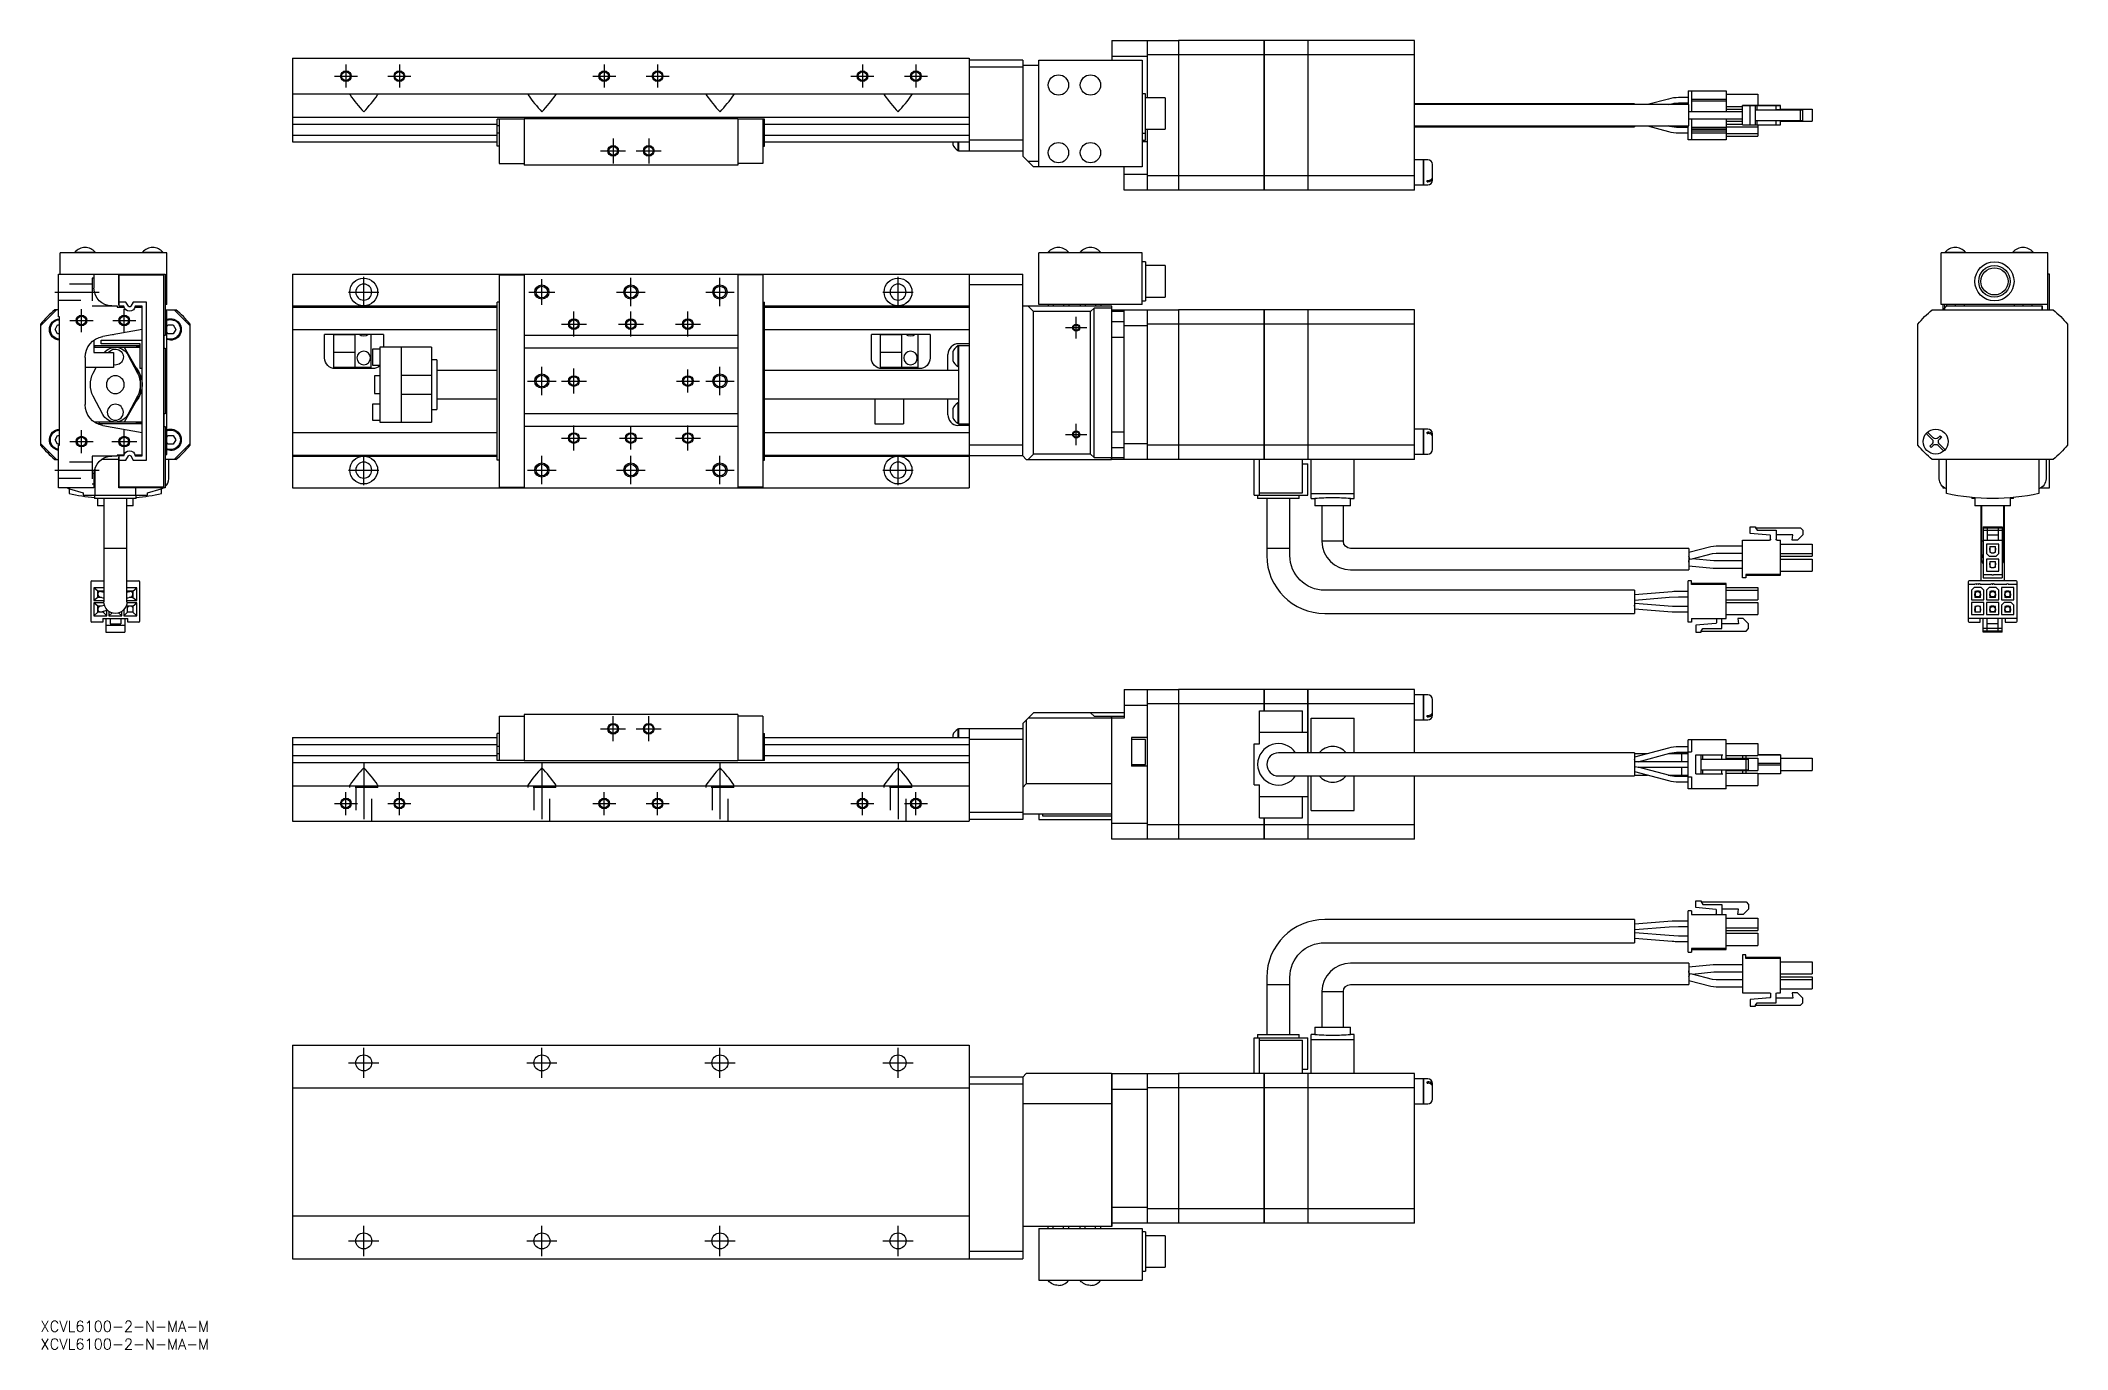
# Model space of a CAD drawing. Extents: x 0 to 569, y -8 to 360.
import ezdxf

# ---------------------------------------------------------------- set-up
doc = ezdxf.new("R2010")
doc.units = 0
doc.header["$LTSCALE"] = 0.5
doc.linetypes.add('CENTER', pattern=[50.8, 31.75, -6.35, 6.35, -6.35])
doc.linetypes.add('DASHED', pattern=[19.05, 12.7, -6.35])
for name, color, linetype in [('MSM_CENTER', 1, 'CENTER'), ('MSM_CONTINUOUS', 7, 'CONTINUOUS'), ('MSM_DASHED', 4, 'DASHED'), ('MSM_NARROW', 5, 'CONTINUOUS'), ('MSM_PART_NUMBER', 7, 'CONTINUOUS')]:
    doc.layers.add(name, color=color, linetype=linetype)
doc.styles.get("Standard").update_dxf_attribs({"font": 'txt.shx', "height": 3, "bigfont": 'bigfont.shx'})

msp = doc.modelspace()

# ---------------------------------------------------------------- texts
at = {"layer": 'MSM_PART_NUMBER'}
for p in [(0, -3), (0, -8)]:
    msp.add_text('XCVL6100-2-N-MA-M', height=3, dxfattribs=at).set_placement(p)

# ---------------------------------------------------------------- linework, layer by layer
at = {"layer": 'MSM_CENTER'}
for p, q in [((85.73, 352.87), (85.73, 346.41)), ((100.73, 352.87), (100.73, 346.41)), ((158.23, 352.87), (158.23, 346.41)), ((173.23, 352.87), (173.23, 346.41)), ((230.73, 352.87), (230.73, 346.41)), ((245.73, 352.87), (245.73, 346.41)), ((82.5, 349.64), (88.96, 349.64)), ((97.5, 349.64), (103.96, 349.64)), ((155, 349.64), (161.46, 349.64)), ((170, 349.64), (176.46, 349.64)), ((227.5, 349.64), (233.96, 349.64)), ((242.5, 349.64), (248.96, 349.64)), ((160.73, 332.14), (160.73, 325.14)), ((170.73, 332.14), (170.73, 325.14)), ((157.23, 328.64), (164.23, 328.64)), ((167.23, 328.64), (174.23, 328.64)), ((90.73, 284.74), (90.73, 293.24)), ((140.73, 285.37), (140.73, 292.61)), ((165.73, 284.99), (165.73, 292.99)), ((190.73, 284.99), (190.73, 292.99)), ((240.73, 284.74), (240.73, 293.24)), ((4, 288.99), (16.5, 288.99)), ((86.48, 288.99), (94.98, 288.99)), ((137.11, 288.99), (144.35, 288.99)), ((161.73, 288.99), (169.73, 288.99)), ((186.73, 288.99), (194.73, 288.99)), ((236.48, 288.99), (244.98, 288.99)), ((8.27, 280.99), (14.73, 280.99)), ((11.5, 277.76), (11.5, 284.22)), ((20.27, 280.99), (26.73, 280.99)), ((23.5, 277.76), (23.5, 284.22)), ((146.23, 279.99), (153.23, 279.99)), ((149.73, 276.49), (149.73, 283.49)), ((162.23, 279.99), (169.23, 279.99)), ((165.73, 276.49), (165.73, 283.49)), ((178.23, 279.99), (185.23, 279.99)), ((181.73, 276.49), (181.73, 283.49)), ((287.73, 278.99), (293.73, 278.99)), ((290.73, 275.99), (290.73, 281.99)), ((140.73, 259.99), (140.73, 267.99)), ((149.73, 260.49), (149.73, 267.49)), ((190.73, 259.99), (190.73, 267.99)), ((136.73, 263.99), (144.73, 263.99)), ((146.23, 263.99), (153.23, 263.99)), ((178.5, 263.99), (184.96, 263.99)), ((181.73, 260.76), (181.73, 267.22)), ((186.73, 263.99), (194.73, 263.99)), ((23.5, 243.49), (23.5, 250.49)), ((149.73, 244.49), (149.73, 251.49)), ((165.73, 244.76), (165.73, 251.22)), ((181.73, 244.49), (181.73, 251.49)), ((290.73, 245.99), (290.73, 251.99)), ((8.27, 246.99), (14.73, 246.99)), ((11.5, 243.76), (11.5, 250.22)), ((20, 246.99), (27, 246.99)), ((146.23, 247.99), (153.23, 247.99)), ((162.5, 247.99), (168.96, 247.99)), ((178.23, 247.99), (185.23, 247.99)), ((287.73, 248.99), (293.73, 248.99)), ((4, 238.99), (16.5, 238.99)), ((86.48, 238.99), (94.98, 238.99)), ((90.73, 234.74), (90.73, 243.24)), ((136.73, 238.99), (144.73, 238.99)), ((140.73, 234.99), (140.73, 242.99)), ((161.73, 238.99), (169.73, 238.99)), ((165.73, 234.99), (165.73, 242.99)), ((186.73, 238.99), (194.73, 238.99)), ((190.73, 234.99), (190.73, 242.99)), ((236.48, 238.99), (244.98, 238.99)), ((240.73, 234.74), (240.73, 243.24)), ((157.23, 166.34), (164.23, 166.34)), ((160.73, 162.84), (160.73, 169.84)), ((167.23, 166.34), (174.23, 166.34)), ((170.73, 162.84), (170.73, 169.84)), ((90.73, 156.84), (90.73, 138.34)), ((140.73, 156.84), (140.73, 138.34)), ((190.73, 156.84), (190.73, 138.34)), ((240.73, 156.84), (240.73, 138.34)), ((85.73, 142.11), (85.73, 148.57)), ((100.73, 142.11), (100.73, 148.57)), ((158.23, 142.11), (158.23, 148.57)), ((173.23, 142.11), (173.23, 148.57)), ((230.73, 142.11), (230.73, 148.57)), ((245.73, 142.11), (245.73, 148.57)), ((82.5, 145.34), (88.96, 145.34)), ((97.5, 145.34), (103.96, 145.34)), ((155, 145.34), (161.46, 145.34)), ((170, 145.34), (176.46, 145.34)), ((227.5, 145.34), (233.96, 145.34)), ((242.5, 145.34), (248.96, 145.34)), ((90.73, 68.25), (90.73, 76.75)), ((140.73, 68.25), (140.73, 76.75)), ((190.73, 68.25), (190.73, 76.75)), ((240.73, 68.25), (240.73, 76.75)), ((86.48, 72.5), (94.98, 72.5)), ((136.48, 72.5), (144.98, 72.5)), ((186.48, 72.5), (194.98, 72.5)), ((236.48, 72.5), (244.98, 72.5)), ((90.73, 18.25), (90.73, 26.75)), ((140.73, 18.25), (140.73, 26.75)), ((190.73, 18.25), (190.73, 26.75)), ((240.73, 18.25), (240.73, 26.75)), ((86.48, 22.5), (94.98, 22.5)), ((136.48, 22.5), (144.98, 22.5)), ((186.48, 22.5), (194.98, 22.5)), ((236.48, 22.5), (244.98, 22.5))]:
    msp.add_line(p, q, dxfattribs=at)
at = {"layer": 'MSM_CONTINUOUS'}
for p, q in [((300.73, 359.64), (300.73, 354.14)), ((300.73, 359.64), (319.43, 359.64)), ((310.73, 343.56), (310.73, 359.64)), ((319.43, 359.64), (319.43, 317.64)), ((319.48, 359.59), (319.43, 359.59)), ((319.48, 359.64), (319.48, 317.64)), ((343.43, 359.64), (319.48, 359.64)), ((343.43, 359.64), (343.43, 317.64)), ((343.48, 359.59), (343.43, 359.59)), ((343.48, 359.64), (343.48, 317.64)), ((355.73, 359.64), (343.48, 359.64)), ((355.73, 359.64), (355.73, 317.64)), ((355.78, 359.59), (355.73, 359.59)), ((355.78, 359.64), (355.78, 317.64)), ((385.73, 359.64), (355.78, 359.64)), ((385.73, 317.64), (385.73, 359.64)), ((70.73, 354.64), (260.73, 354.64)), ((70.73, 354.64), (70.73, 331.14)), ((260.73, 354.64), (260.73, 328.64)), ((275.73, 354.14), (260.73, 354.14)), ((275.73, 354.14), (275.73, 327.14)), ((280.23, 324.14), (280.23, 354.14)), ((280.23, 354.14), (309.23, 354.14)), ((310.73, 355.14), (300.73, 355.14)), ((309.23, 354.14), (309.23, 324.14)), ((319.43, 355.61), (310.73, 355.61)), ((319.48, 355.35), (319.43, 355.35)), ((343.43, 355.61), (319.48, 355.61)), ((343.48, 355.35), (343.43, 355.35)), ((355.73, 355.61), (343.48, 355.61)), ((355.78, 355.35), (355.73, 355.35)), ((385.73, 355.61), (355.78, 355.61)), ((275.73, 352.14), (260.73, 352.14)), ((280.23, 352.64), (275.73, 352.64)), ((70.73, 344.64), (260.73, 344.64)), ((87.01, 344.64), (86.85, 344.5)), ((86.85, 344.5), (86.87, 344.39)), ((94.49, 344.64), (94.65, 344.5)), ((94.65, 344.5), (94.63, 344.39)), ((137.01, 344.64), (136.85, 344.5)), ((136.85, 344.5), (136.87, 344.39)), ((144.49, 344.64), (144.65, 344.5)), ((144.65, 344.5), (144.63, 344.39)), ((187.01, 344.64), (186.85, 344.5)), ((186.85, 344.5), (186.87, 344.39)), ((194.49, 344.64), (194.65, 344.5)), ((194.65, 344.5), (194.63, 344.39)), ((236.99, 344.64), (236.83, 344.5)), ((236.83, 344.5), (236.85, 344.39)), ((244.47, 344.64), (244.63, 344.5)), ((244.63, 344.5), (244.61, 344.39)), ((310.23, 344.64), (309.23, 344.64)), ((310.23, 331.64), (310.23, 344.64)), ((315.73, 343.56), (310.23, 343.56)), ((315.73, 343.56), (315.73, 334.71)), ((447.48, 341.89), (385.73, 341.89)), ((462.73, 341.64), (385.73, 341.64)), ((446.48, 341.89), (446.48, 341.64)), ((447.48, 341.89), (447.48, 341.64)), ((456.97, 343.21), (451.11, 341.64)), ((456.9, 341.64), (457.36, 341.76)), ((456.97, 343.21), (456.97, 343.21)), ((462.48, 343.59), (459.85, 343.59)), ((459.85, 342.09), (462.48, 342.09)), ((462.48, 345.54), (462.48, 341.64)), ((462.48, 345.54), (473.18, 345.54)), ((462.73, 335.64), (462.73, 341.64)), ((463.48, 345.54), (463.48, 339.64)), ((473.18, 343.09), (463.48, 343.09)), ((473.18, 342.59), (463.48, 342.59)), ((473.18, 345.54), (473.18, 339.64)), ((473.18, 344.54), (482.08, 344.54)), ((482.08, 344.54), (482.08, 341.34)), ((70.73, 338.14), (260.73, 338.14)), ((70.73, 336.17), (128.23, 336.17)), ((135.73, 337.54), (128.23, 337.54)), ((128.23, 329.94), (128.23, 337.54)), ((128.73, 337.54), (128.73, 325.14)), ((135.73, 337.64), (135.73, 324.64)), ((195.73, 337.64), (135.73, 337.64)), ((195.73, 337.64), (195.73, 324.64)), ((203.23, 337.54), (195.73, 337.54)), ((202.73, 337.54), (202.73, 325.14)), ((203.23, 329.94), (203.23, 337.54)), ((203.23, 336.17), (260.73, 336.17)), ((469.64, 339.64), (462.73, 339.64)), ((469.11, 339.64), (462.73, 339.64)), ((462.73, 337.64), (469.11, 337.64)), ((463.48, 337.64), (463.48, 331.74)), ((470.37, 339.64), (469.11, 339.64)), ((469.11, 337.64), (470.37, 337.64)), ((469.83, 339.64), (469.64, 339.64)), ((477.73, 339.64), (469.83, 339.64)), ((477.73, 339.64), (470.37, 339.64)), ((470.37, 337.64), (477.73, 337.64)), ((473.18, 341.14), (477.73, 341.14)), ((473.18, 340.34), (477.73, 340.34)), ((473.18, 337.64), (473.18, 331.74)), ((473.18, 336.94), (477.73, 336.94)), ((473.18, 336.14), (477.73, 336.14)), ((477.73, 335.94), (477.73, 341.34)), ((477.73, 341.34), (485.38, 341.34)), ((477.73, 341.34), (477.73, 341.34)), ((478.73, 341.34), (477.73, 341.34)), ((477.73, 335.94), (479.93, 335.94)), ((488.43, 341.34), (478.73, 341.34)), ((485.5, 341.34), (479.93, 341.34)), ((479.93, 335.94), (479.93, 341.34)), ((479.93, 341.34), (481.43, 341.34)), ((479.93, 335.94), (481.43, 335.94)), ((481.43, 341.34), (481.93, 341.34)), ((481.43, 335.94), (481.43, 341.34)), ((481.43, 340.14), (494.03, 340.14)), ((481.43, 337.14), (494.03, 337.14)), ((481.43, 335.94), (481.93, 335.94)), ((481.93, 341.34), (487.18, 341.34)), ((481.93, 340.14), (481.93, 341.34)), ((481.93, 335.94), (481.93, 337.14)), ((481.93, 335.94), (487.18, 335.94)), ((482.08, 335.94), (482.08, 332.74)), ((485.38, 341.34), (485.68, 341.34)), ((485.68, 341.34), (485.5, 341.34)), ((487.18, 341.34), (487.48, 341.34)), ((487.18, 340.14), (487.18, 341.34)), ((491.86, 340.14), (487.18, 340.14)), ((487.48, 340.14), (487.18, 340.14)), ((487.18, 335.94), (487.18, 337.14)), ((487.18, 335.94), (487.48, 335.94)), ((487.48, 341.34), (488.43, 341.34)), ((487.48, 335.94), (488.43, 335.94)), ((488.43, 340.14), (488.43, 341.34)), ((488.43, 341.34), (488.43, 341.34)), ((488.43, 340.34), (497.33, 340.34)), ((488.43, 340.34), (497.33, 340.34)), ((488.43, 340.34), (497.33, 340.34)), ((488.43, 335.94), (488.43, 337.14)), ((488.43, 336.94), (497.33, 336.94)), ((491.73, 340.14), (491.86, 340.14)), ((493.23, 340.14), (491.86, 340.14)), ((494.73, 340.14), (493.23, 340.14)), ((494.03, 337.14), (494.03, 340.14)), ((494.03, 340.14), (494.73, 340.14)), ((494.03, 337.14), (494.73, 337.14)), ((494.73, 337.14), (494.73, 340.14)), ((497.33, 340.34), (497.33, 336.94)), ((70.73, 333.1), (128.23, 333.1)), ((70.73, 331.14), (128.23, 331.14)), ((128.73, 335.66), (128.23, 335.66)), ((128.73, 333.61), (128.23, 333.61)), ((202.73, 335.66), (203.23, 335.66)), ((202.73, 333.61), (203.23, 333.61)), ((203.23, 333.1), (260.73, 333.1)), ((203.23, 331.14), (260.73, 331.14)), ((256.08, 331.14), (256.08, 330.43)), ((257.53, 331.14), (257.53, 328.78)), ((257.73, 331.14), (257.73, 328.64)), ((275.73, 331.64), (260.73, 331.64)), ((309.23, 333.64), (310.23, 333.64)), ((309.23, 331.64), (310.23, 331.64)), ((310.73, 331.14), (309.23, 331.14)), ((310.23, 334.71), (315.73, 334.71)), ((310.73, 317.64), (310.73, 334.71)), ((385.73, 335.64), (462.73, 335.64)), ((385.73, 335.39), (447.48, 335.39)), ((446.48, 335.64), (446.48, 335.39)), ((447.48, 335.64), (447.48, 335.39)), ((451.11, 335.64), (456.97, 334.07)), ((457.35, 335.52), (456.9, 335.64)), ((462.48, 335.19), (459.85, 335.19)), ((459.85, 333.69), (462.48, 333.69)), ((462.48, 331.74), (462.48, 335.64)), ((473.18, 331.74), (462.48, 331.74)), ((473.18, 335.24), (463.48, 335.24)), ((473.18, 334.74), (463.48, 334.74)), ((473.18, 334.69), (463.48, 334.69)), ((473.18, 334.19), (463.48, 334.19)), ((473.18, 334.14), (463.48, 334.14)), ((473.18, 333.64), (463.48, 333.64)), ((473.18, 335.39), (482.08, 335.39)), ((473.18, 333.49), (482.08, 333.49)), ((473.18, 332.74), (482.08, 332.74)), ((128.73, 329.94), (128.23, 329.94)), ((128.73, 325.14), (135.73, 325.14)), ((195.73, 324.64), (135.73, 324.64)), ((202.73, 325.14), (195.73, 325.14)), ((202.73, 329.94), (203.23, 329.94)), ((257.53, 328.78), (257.73, 328.78)), ((257.73, 328.64), (275.73, 328.64)), ((278.73, 324.14), (275.73, 327.14)), ((280.23, 325.64), (277.23, 325.64)), ((388.23, 326.14), (385.73, 326.14)), ((388.23, 319.14), (388.23, 326.14)), ((388.28, 326.09), (388.23, 326.09)), ((388.28, 319.14), (388.28, 326.14)), ((389.43, 326.14), (388.28, 326.14)), ((390.73, 320.44), (390.73, 324.84)), ((309.23, 324.14), (278.73, 324.14)), ((304.23, 317.64), (304.23, 324.14)), ((304.23, 322.14), (310.73, 322.14)), ((319.43, 321.67), (310.73, 321.67)), ((319.48, 321.92), (319.43, 321.92)), ((343.43, 321.67), (319.48, 321.67)), ((343.48, 321.92), (343.43, 321.92)), ((355.73, 321.67), (343.48, 321.67)), ((355.78, 321.92), (355.73, 321.92)), ((385.73, 321.67), (355.78, 321.67)), ((385.73, 319.14), (388.23, 319.14)), ((388.23, 319.19), (388.28, 319.19)), ((388.28, 319.14), (389.43, 319.14)), ((389.23, 320.35), (389.43, 320.35)), ((389.23, 319.99), (389.23, 320.35)), ((389.23, 319.99), (389.43, 319.99)), ((319.43, 317.64), (304.23, 317.64)), ((319.48, 317.69), (319.43, 317.69)), ((343.43, 317.64), (319.48, 317.64)), ((343.48, 317.69), (343.43, 317.69)), ((355.73, 317.64), (343.48, 317.64)), ((355.78, 317.69), (355.73, 317.69)), ((385.73, 317.64), (355.78, 317.64)), ((5.5, 293.99), (5.5, 299.99)), ((35.5, 299.99), (5.5, 299.99)), ((9.65, 300.15), (15.35, 300.15)), ((9.65, 300.15), (9.65, 299.99)), ((15.35, 299.99), (15.35, 300.15)), ((28.65, 300.15), (34.35, 300.15)), ((28.65, 300.15), (28.65, 299.99)), ((34.35, 299.99), (34.35, 300.15)), ((35.5, 285.49), (35.5, 299.99)), ((309.23, 299.99), (280.23, 299.99)), ((280.23, 285.49), (280.23, 299.99)), ((282.88, 300.15), (288.58, 300.15)), ((282.88, 300.15), (282.88, 299.99)), ((288.58, 299.99), (288.58, 300.15)), ((291.88, 300.15), (297.58, 300.15)), ((291.88, 300.15), (291.88, 299.99)), ((297.58, 299.99), (297.58, 300.15)), ((309.23, 285.49), (309.23, 299.99)), ((310.23, 297.49), (309.23, 297.49)), ((310.23, 297.49), (310.23, 286.49)), ((315.73, 296.41), (310.23, 296.41)), ((315.73, 296.41), (315.73, 287.56)), ((563.5, 299.99), (533.5, 299.99)), ((533.5, 285.49), (533.5, 299.99)), ((534.65, 300.15), (540.35, 300.15)), ((534.65, 300.15), (534.65, 299.99)), ((540.35, 299.99), (540.35, 300.15)), ((553.65, 300.15), (559.35, 300.15)), ((553.65, 300.15), (553.65, 299.99)), ((559.35, 299.99), (559.35, 300.15)), ((563.5, 283.99), (563.5, 299.99)), ((5, 281.99), (5, 293.99)), ((5, 293.99), (35, 293.99)), ((15, 293.99), (15, 290.09)), ((22, 285.39), (22, 293.99)), ((22.1, 284.99), (22.1, 293.79)), ((22.1, 293.79), (34.5, 293.79)), ((34.5, 293.79), (34.5, 234.19)), ((35, 293.99), (35, 276.79)), ((70.73, 293.99), (70.73, 233.99)), ((70.73, 293.99), (275.73, 293.99)), ((128.73, 293.79), (135.73, 293.79)), ((128.73, 293.79), (128.73, 234.19)), ((135.73, 293.99), (135.73, 233.99)), ((195.73, 293.99), (195.73, 233.99)), ((202.73, 293.79), (195.73, 293.79)), ((202.73, 293.79), (202.73, 234.19)), ((260.73, 293.99), (260.73, 233.99)), ((275.73, 290.99), (260.73, 290.99)), ((275.73, 242.99), (275.73, 293.99)), ((564, 293.99), (563.5, 293.99)), ((564, 283.99), (564, 293.99)), ((20, 285.09), (21.5, 285.09)), ((21.5, 285.09), (21.5, 284.79)), ((21.5, 284.79), (23.46, 284.79)), ((22.1, 285.39), (22, 285.39)), ((23.98, 286.19), (22.1, 286.19)), ((23.42, 284.99), (22.1, 284.99)), ((24.66, 284.99), (23.98, 286.19)), ((26.03, 286.19), (25.34, 284.99)), ((29.7, 286.19), (26.03, 286.19)), ((26.54, 284.79), (28.5, 284.79)), ((28.5, 284.99), (26.58, 284.99)), ((28.5, 242.99), (28.5, 284.99)), ((29.7, 241.79), (29.7, 286.19)), ((35.5, 285.49), (35, 285.49)), ((70.73, 285.09), (128.23, 285.09)), ((70.73, 284.79), (128.23, 284.79)), ((128.73, 286.19), (128.23, 286.19)), ((128.23, 241.79), (128.23, 286.19)), ((202.73, 286.19), (203.23, 286.19)), ((203.23, 241.79), (203.23, 286.19)), ((203.23, 285.09), (260.73, 285.09)), ((203.23, 284.79), (260.73, 284.79)), ((300.73, 284.99), (275.73, 284.99)), ((278.73, 283.49), (277.23, 284.99)), ((309.23, 285.49), (280.23, 285.49)), ((282.84, 285.49), (282.84, 284.99)), ((284.29, 285.49), (284.29, 284.99)), ((287.18, 285.49), (287.18, 284.99)), ((288.62, 285.49), (288.62, 284.99)), ((291.84, 285.49), (291.84, 284.99)), ((293.29, 285.49), (293.29, 284.99)), ((296.18, 285.49), (296.18, 284.99)), ((297.62, 285.49), (297.62, 284.99)), ((300.73, 241.99), (300.73, 284.99)), ((309.23, 286.49), (310.23, 286.49)), ((310.23, 287.56), (315.73, 287.56)), ((563.5, 285.49), (533.5, 285.49)), ((534, 285.49), (534, 283.99)), ((535, 284.99), (534, 283.99)), ((534.5, 285.49), (534.5, 283.99)), ((535, 285.49), (535, 284.99)), ((562, 284.99), (535, 284.99)), ((537.5, 285.49), (537.5, 284.99)), ((540, 285.49), (540, 284.99)), ((554, 285.49), (554, 284.99)), ((556.5, 285.49), (556.5, 284.99)), ((559, 285.49), (559, 284.99)), ((561.9, 283.99), (561.9, 284.99)), ((562, 283.99), (562, 284.99)), ((4.5, 283.99), (0, 279.49)), ((0, 279.96), (0, 246.02)), ((5, 283.99), (4.03, 283.99)), ((4.06, 278.49), (4.78, 279.74)), ((4.78, 279.74), (5.3, 279.74)), ((5.3, 281.99), (5, 281.99)), ((5.3, 245.99), (5.3, 281.99)), ((35.5, 283.49), (35, 283.99)), ((35, 283.99), (37.97, 283.99)), ((35.5, 243.49), (35.5, 283.49)), ((35.5, 279.26), (35.78, 279.74)), ((35.78, 279.74), (37.22, 279.74)), ((37.22, 279.74), (37.94, 278.49)), ((42, 279.49), (37.5, 283.99)), ((42, 246.02), (42, 279.96)), ((294.73, 283.49), (278.73, 283.49)), ((278.73, 243.49), (278.73, 283.49)), ((295.73, 284.49), (294.73, 283.49)), ((294.73, 243.49), (294.73, 283.49)), ((300.73, 284.49), (295.73, 284.49)), ((295.73, 242.49), (295.73, 284.49)), ((300.73, 283.99), (319.43, 283.99)), ((304.23, 283.49), (300.73, 283.49)), ((300.73, 280.72), (304.23, 280.72)), ((304.23, 241.99), (304.23, 283.99)), ((310.73, 279.49), (304.23, 279.49)), ((310.73, 241.99), (310.73, 283.99)), ((319.43, 279.96), (310.73, 279.96)), ((319.43, 283.99), (319.43, 241.99)), ((319.48, 283.94), (319.43, 283.94)), ((319.48, 279.7), (319.43, 279.7)), ((319.48, 283.99), (319.48, 241.99)), ((343.43, 283.99), (319.48, 283.99)), ((343.43, 279.96), (319.48, 279.96)), ((343.43, 283.99), (343.43, 241.99)), ((343.48, 283.94), (343.43, 283.94)), ((343.48, 279.7), (343.43, 279.7)), ((343.48, 283.99), (343.48, 241.99)), ((355.73, 283.99), (343.48, 283.99)), ((355.73, 279.96), (343.48, 279.96)), ((355.73, 283.99), (355.73, 241.99)), ((355.78, 283.94), (355.73, 283.94)), ((355.78, 279.7), (355.73, 279.7)), ((355.78, 283.99), (355.78, 241.99)), ((385.73, 283.99), (355.78, 283.99)), ((385.73, 279.96), (355.78, 279.96)), ((385.73, 241.99), (385.73, 283.99)), ((527, 246.02), (527, 279.96)), ((531.03, 283.99), (564.97, 283.99)), ((569, 279.96), (569, 246.02)), ((4.78, 277.24), (4.06, 278.49)), ((5.3, 277.24), (4.78, 277.24)), ((15, 275.45), (15, 271.99)), ((15, 273.99), (28, 273.99)), ((15.05, 273.49), (28, 273.49)), ((17, 274.49), (17, 275.49)), ((17, 275.49), (28.5, 275.49)), ((28, 274.49), (17, 274.49)), ((28.5, 278.44), (17.46, 276.49)), ((20.5, 276.99), (20.29, 276.99)), ((20.5, 277.03), (20.5, 276.99)), ((23.5, 273.49), (28, 265.69)), ((28, 267.49), (28, 274.49)), ((35, 276.79), (34.65, 276.79)), ((34.65, 276.79), (34.65, 273.19)), ((34.65, 273.19), (35, 273.19)), ((35, 273.19), (35, 254.79)), ((35.78, 277.24), (35.5, 277.72)), ((37.22, 277.24), (35.78, 277.24)), ((37.94, 278.49), (37.22, 277.24)), ((70.73, 278.44), (128.23, 278.44)), ((96.23, 277.11), (79.73, 277.11)), ((79.73, 270.49), (79.73, 277.11)), ((82.23, 277.11), (82.23, 267.79)), ((88.23, 276.99), (82.23, 276.99)), ((88.23, 277.11), (88.23, 267.79)), ((92.73, 277.11), (92.73, 267.79)), ((95.23, 273.49), (95.23, 252.49)), ((109.73, 273.49), (95.23, 273.49)), ((96.23, 277.11), (96.23, 273.49)), ((101.23, 273.49), (101.23, 252.49)), ((109.73, 273.49), (109.73, 252.49)), ((195.73, 276.79), (135.73, 276.79)), ((195.73, 273.19), (135.73, 273.19)), ((203.23, 278.44), (260.73, 278.44)), ((249.73, 277.11), (233.23, 277.11)), ((233.23, 270.49), (233.23, 277.11)), ((235.73, 277.11), (235.73, 267.79)), ((241.73, 276.99), (235.73, 276.99)), ((241.73, 277.11), (241.73, 267.79)), ((246.23, 277.11), (246.23, 267.79)), ((249.73, 277.11), (249.73, 270.49)), ((257.53, 273.85), (257.53, 268.13)), ((257.73, 273.85), (257.53, 273.85)), ((260.73, 274.48), (257.73, 274.48)), ((257.73, 273.99), (257.73, 251.99)), ((257.73, 273.99), (260.73, 273.99)), ((304.23, 276.25), (300.73, 276.25)), ((12.5, 270.58), (12.5, 257.4)), ((20.5, 267.79), (12.5, 267.79)), ((14.79, 266.22), (15.61, 267.79)), ((15, 271.99), (20.5, 271.99)), ((20.5, 271.99), (20.5, 267.79)), ((24.55, 271.33), (27.21, 266.22)), ((28.5, 267.49), (28, 267.49)), ((88.23, 271.99), (82.23, 271.99)), ((92.73, 267.79), (82.23, 267.79)), ((93.23, 267.49), (82.73, 267.49)), ((93.23, 272.99), (93.23, 268.49)), ((95.23, 272.99), (93.23, 272.99)), ((93.23, 268.49), (95.23, 268.49)), ((111.23, 269.99), (109.73, 269.99)), ((111.23, 269.99), (111.23, 255.99)), ((241.73, 271.99), (235.73, 271.99)), ((246.23, 267.79), (235.73, 267.79)), ((246.73, 267.49), (236.23, 267.49)), ((254.73, 266.99), (254.73, 271.48)), ((256.08, 272.2), (256.08, 269.78)), ((257.53, 268.13), (257.73, 268.13)), ((28, 265.69), (28, 260.28)), ((93.73, 265.49), (93.73, 260.49)), ((95.23, 265.49), (93.73, 265.49)), ((101.23, 265.69), (109.73, 265.69)), ((128.23, 266.99), (111.23, 266.99)), ((257.73, 266.99), (203.23, 266.99)), ((17.45, 254.64), (14.79, 259.76)), ((28, 260.28), (23.5, 252.49)), ((27.21, 259.76), (24.55, 254.64)), ((93.23, 257.49), (93.23, 252.99)), ((95.23, 257.49), (93.23, 257.49)), ((93.73, 260.49), (95.23, 260.49)), ((101.23, 260.28), (109.73, 260.28)), ((111.23, 258.99), (128.23, 258.99)), ((203.23, 258.99), (257.73, 258.99)), ((234.23, 258.99), (234.23, 251.99)), ((242.23, 258.99), (242.23, 251.99)), ((254.73, 254.48), (254.73, 258.99)), ((256.08, 256.2), (256.08, 253.78)), ((257.53, 257.85), (257.53, 252.13)), ((257.73, 257.85), (257.53, 257.85)), ((28.5, 252.49), (15.05, 252.49)), ((28.5, 251.99), (16.05, 251.99)), ((16.5, 252.49), (16.5, 251.99)), ((17.46, 251.49), (28.5, 249.54)), ((35, 254.79), (34.65, 254.79)), ((34.65, 254.79), (34.65, 251.19)), ((34.65, 251.19), (35, 251.19)), ((35, 251.19), (35, 233.99)), ((93.23, 252.99), (95.23, 252.99)), ((95.23, 252.49), (109.73, 252.49)), ((109.73, 255.99), (111.23, 255.99)), ((195.73, 254.79), (135.73, 254.79)), ((195.73, 251.19), (135.73, 251.19)), ((234.23, 251.99), (242.23, 251.99)), ((257.53, 252.13), (257.73, 252.13)), ((257.73, 251.99), (260.73, 251.99)), ((260.73, 251.48), (257.73, 251.48)), ((388.23, 250.49), (385.73, 250.49)), ((388.23, 243.49), (388.23, 250.49)), ((388.28, 250.44), (388.23, 250.44)), ((388.28, 243.49), (388.28, 250.49)), ((389.43, 250.49), (388.28, 250.49)), ((0, 246.49), (4.5, 241.99)), ((4.06, 247.49), (4.78, 248.74)), ((4.78, 246.24), (4.06, 247.49)), ((4.78, 248.74), (5.3, 248.74)), ((5.3, 246.24), (4.78, 246.24)), ((5, 245.99), (5.3, 245.99)), ((5, 233.99), (5, 245.99)), ((35.5, 248.26), (35.78, 248.74)), ((35.78, 246.24), (35.5, 246.72)), ((35.78, 248.74), (37.22, 248.74)), ((37.22, 246.24), (35.78, 246.24)), ((37.22, 248.74), (37.94, 247.49)), ((37.94, 247.49), (37.22, 246.24)), ((37.5, 241.99), (42, 246.49)), ((70.73, 249.54), (128.23, 249.54)), ((203.23, 249.54), (260.73, 249.54)), ((275.73, 245.99), (260.73, 245.99)), ((300.73, 249.72), (304.23, 249.72)), ((304.23, 245.25), (300.73, 245.25)), ((304.23, 246.49), (310.73, 246.49)), ((319.43, 246.02), (310.73, 246.02)), ((319.48, 246.28), (319.43, 246.28)), ((343.43, 246.02), (319.48, 246.02)), ((343.48, 246.28), (343.43, 246.28)), ((355.73, 246.02), (343.48, 246.02)), ((355.78, 246.28), (355.73, 246.28)), ((385.73, 246.02), (355.78, 246.02)), ((389.23, 249.63), (389.43, 249.63)), ((389.23, 249.28), (389.23, 249.63)), ((389.23, 249.28), (389.43, 249.28)), ((390.73, 244.79), (390.73, 249.19)), ((530.94, 247.7), (529.35, 249.28)), ((529.7, 249.63), (531.29, 248.05)), ((530.33, 245.68), (530.94, 246.28)), ((530.69, 245.33), (530.33, 245.68)), ((531.29, 245.93), (530.69, 245.33)), ((532.7, 248.05), (533.3, 248.65)), ((534.29, 244.34), (532.7, 245.93)), ((533.66, 248.3), (533.06, 247.7)), ((533.06, 246.28), (533.72, 245.62)), ((533.3, 248.65), (533.66, 248.3)), ((533.72, 245.62), (534.64, 244.7)), ((4.03, 241.99), (5, 241.99)), ((15.22, 239.34), (15.22, 231.99)), ((22, 241.99), (17.14, 241.99)), ((17.14, 241.99), (17.14, 241.99)), ((21.5, 242.89), (20, 242.89)), ((23.46, 243.19), (21.5, 243.19)), ((21.5, 243.19), (21.5, 242.89)), ((23.42, 242.99), (21.5, 242.99)), ((22, 242.59), (22.1, 242.59)), ((22, 233.99), (22, 242.59)), ((22.1, 234.19), (22.1, 242.99)), ((22.1, 241.79), (23.98, 241.79)), ((23.98, 241.79), (24.66, 242.98)), ((25.34, 242.98), (26.03, 241.79)), ((26.03, 241.79), (29.7, 241.79)), ((28.5, 243.19), (26.54, 243.19)), ((26.58, 242.99), (28.5, 242.99)), ((28.2, 243.19), (28, 242.99)), ((35, 242.99), (35.5, 243.49)), ((37.97, 241.99), (35, 241.99)), ((36, 236.57), (36, 241.99)), ((70.73, 243.19), (128.23, 243.19)), ((70.73, 242.89), (128.23, 242.89)), ((128.73, 241.79), (128.23, 241.79)), ((202.73, 241.79), (203.23, 241.79)), ((203.23, 243.19), (260.73, 243.19)), ((203.23, 242.89), (260.73, 242.89)), ((275.73, 242.99), (260.73, 242.99)), ((275.73, 242.99), (276.73, 241.99)), ((276.73, 241.99), (300.63, 241.99)), ((277.23, 241.99), (278.73, 243.49)), ((294.73, 243.49), (278.73, 243.49)), ((294.73, 243.49), (295.73, 242.49)), ((295.73, 242.49), (300.64, 242.49)), ((300.73, 242.09), (300.63, 241.99)), ((300.73, 242.62), (300.64, 242.49)), ((300.64, 242), (300.64, 242.49)), ((300.73, 242.49), (304.23, 242.49)), ((319.43, 241.99), (300.73, 241.99)), ((319.48, 242.04), (319.43, 242.04)), ((355.73, 241.99), (319.48, 241.99)), ((340.73, 231.99), (340.73, 241.99)), ((342.23, 231.99), (342.23, 241.99)), ((343.48, 242.04), (343.43, 242.04)), ((354.23, 232.59), (354.23, 241.99)), ((354.23, 240.79), (355.73, 240.79)), ((355.78, 242.04), (355.73, 242.04)), ((355.73, 231.99), (355.73, 240.79)), ((385.73, 241.99), (355.78, 241.99)), ((356.73, 230.99), (356.73, 241.99)), ((368.73, 230.99), (368.73, 241.99)), ((385.73, 243.49), (388.23, 243.49)), ((388.23, 243.54), (388.28, 243.54)), ((388.28, 243.49), (389.43, 243.49)), ((564.97, 241.99), (531.03, 241.99)), ((533, 236.57), (533, 241.99)), ((535, 232.42), (535, 241.99)), ((561, 241.99), (561, 232.42)), ((563, 241.99), (563, 236.57)), ((564, 233.99), (564, 241.99)), ((15, 233.99), (5, 233.99)), ((8, 233.74), (8, 232.42)), ((8.17, 233.69), (12, 232.59)), ((15, 237.89), (15, 233.99)), ((35, 233.99), (22, 233.99)), ((34.5, 234.19), (22.1, 234.19)), ((26.78, 231.99), (26.78, 233.99)), ((30, 232.59), (33.83, 233.69)), ((34, 232.42), (34, 233.74)), ((70.73, 233.99), (260.73, 233.99)), ((128.73, 234.19), (135.73, 234.19)), ((202.73, 234.19), (195.73, 234.19)), ((534, 234.33), (534, 233.99)), ((534, 233.99), (534.47, 233.99)), ((561.53, 233.99), (564, 233.99)), ((12, 232.59), (12, 231.99)), ((12, 231.99), (30, 231.99)), ((15.18, 231.99), (15.18, 230.99)), ((26.82, 230.99), (15.18, 230.99)), ((16, 230.99), (16, 228.99)), ((17.75, 228.99), (16, 228.99)), ((17.75, 230.99), (17.75, 201.99)), ((24.25, 201.99), (24.25, 230.99)), ((26, 228.99), (24.25, 228.99)), ((26, 228.99), (26, 230.99)), ((26.82, 230.99), (26.82, 231.99)), ((30, 231.99), (30, 232.59)), ((340.73, 231.99), (355.73, 231.99)), ((341.66, 231.99), (341.66, 230.99)), ((353.3, 230.99), (341.66, 230.99)), ((342.23, 232.59), (354.23, 232.59)), ((344.23, 230.99), (344.23, 214.99)), ((350.73, 214.99), (350.73, 230.99)), ((353.3, 230.99), (353.3, 231.99)), ((356.73, 232.42), (368.73, 232.42)), ((356.73, 230.99), (357.73, 230.99)), ((357.73, 230.99), (357.73, 228.99)), ((367.73, 228.99), (357.73, 228.99)), ((359.73, 228.99), (359.73, 218.99)), ((365.73, 218.99), (365.73, 228.99)), ((367.73, 230.99), (368.73, 230.99)), ((367.73, 228.99), (367.73, 230.99)), ((542.18, 231.28), (542.18, 230.99)), ((543, 230.99), (542.18, 230.99)), ((543, 231.2), (543, 228.99)), ((553, 228.99), (543, 228.99)), ((544.75, 207.89), (544.75, 228.99)), ((545, 213.99), (545, 228.99)), ((551, 228.99), (551, 213.99)), ((551.25, 228.99), (551.25, 207.89)), ((553, 228.99), (553, 231.2)), ((553.82, 230.99), (553, 230.99)), ((553.82, 230.99), (553.82, 231.28)), ((479.93, 223.09), (481.43, 223.09)), ((479.93, 221.18), (479.93, 223.09)), ((479.93, 223.09), (481.43, 223.09)), ((481.43, 223.09), (481.43, 222.79)), ((481.43, 222.79), (481.93, 222.09)), ((481.43, 222.79), (494.03, 222.79)), ((481.43, 222.79), (494.03, 222.79)), ((481.93, 222.09), (487.18, 222.09)), ((487.18, 222.09), (487.18, 219.59)), ((494.03, 222.79), (494.73, 222.09)), ((494.03, 222.79), (494.73, 222.09)), ((494.73, 222.09), (494.73, 220.79)), ((545.3, 223.09), (550.7, 223.09)), ((545.3, 223.09), (545.3, 208.69)), ((545.3, 222.79), (550.7, 222.79)), ((545.3, 222.09), (550.7, 222.09)), ((546.5, 222.79), (546.5, 219.29)), ((549.5, 222.79), (549.5, 219.29)), ((550.7, 223.09), (550.7, 208.69)), ((24.25, 216.99), (17.75, 216.99)), ((350.73, 216.99), (344.23, 216.99)), ((365.73, 218.99), (359.73, 218.99)), ((462.73, 216.99), (367.73, 216.99)), ((468.86, 217.47), (462.73, 215.87)), ((462.73, 216.99), (462.73, 210.99)), ((470.37, 217.66), (468.86, 217.47)), ((477.73, 217.66), (470.37, 217.66)), ((477.73, 219.29), (485.38, 219.29)), ((477.73, 208.69), (477.73, 219.29)), ((477.73, 219.29), (485.38, 219.29)), ((485.5, 220.69), (479.93, 221.18)), ((485.39, 219.29), (485.38, 219.29)), ((485.68, 219.59), (485.68, 220.49)), ((491.86, 220.79), (487.18, 220.79)), ((487.48, 219.29), (488.43, 219.29)), ((487.48, 219.29), (488.43, 219.29)), ((487.48, 219.29), (487.48, 219.29)), ((488.43, 209.44), (488.43, 219.29)), ((488.43, 218.19), (497.33, 218.19)), ((488.43, 218.19), (497.33, 218.19)), ((491.73, 219.29), (491.86, 220.79)), ((491.73, 219.29), (491.86, 220.79)), ((493.23, 219.29), (491.73, 219.29)), ((494.73, 220.79), (493.23, 219.29)), ((497.33, 218.19), (497.33, 214.79)), ((545, 216.99), (544.75, 216.99)), ((545.3, 218.99), (545, 218.99)), ((545.3, 219.29), (550.7, 219.29)), ((549.7, 218.19), (546.3, 218.19)), ((546.3, 218.19), (546.3, 215.54)), ((546.5, 220.79), (549.5, 220.79)), ((547.25, 217.04), (547.1, 217.04)), ((547.1, 217.04), (547.1, 216.54)), ((547.1, 216.54), (547.25, 216.54)), ((547.2, 217.54), (548.8, 217.54)), ((547.2, 217.54), (547.2, 217.04)), ((547.2, 216.54), (547.2, 215.89)), ((547.25, 217.54), (547.25, 216.16)), ((548.75, 216.16), (548.75, 217.54)), ((548.75, 217.04), (548.9, 217.04)), ((548.75, 216.54), (548.9, 216.54)), ((548.8, 217.04), (548.8, 217.54)), ((548.8, 215.89), (548.8, 216.54)), ((548.9, 216.54), (548.9, 217.04)), ((549.7, 215.54), (549.7, 218.19)), ((551, 218.99), (550.7, 218.99)), ((551.25, 216.99), (551, 216.99)), ((367.73, 210.99), (462.73, 210.99)), ((462.95, 213.99), (462.73, 214.84)), ((462.95, 213.99), (462.73, 214.84)), ((462.73, 213.14), (462.83, 214.13)), ((462.73, 212.13), (469.54, 211.48)), ((462.92, 214.13), (462.83, 214.13)), ((462.95, 213.99), (463.68, 214.05)), ((463.68, 214.05), (469.36, 215.53)), ((469.73, 213.47), (463.68, 214.05)), ((469.36, 215.53), (470.37, 215.66)), ((469.54, 211.48), (469.83, 211.46)), ((469.83, 213.46), (469.73, 213.47)), ((477.73, 213.46), (469.83, 213.46)), ((469.83, 211.46), (477.73, 211.46)), ((470.37, 215.66), (477.73, 215.66)), ((488.43, 215.54), (497.33, 215.54)), ((488.43, 214.79), (497.33, 214.79)), ((488.43, 213.99), (497.33, 213.99)), ((488.43, 213.99), (497.33, 213.99)), ((488.43, 210.59), (497.33, 210.59)), ((497.33, 213.99), (497.33, 210.59)), ((546.3, 215.54), (547.05, 214.79)), ((546.3, 213.99), (546.3, 210.59)), ((549.7, 213.99), (546.3, 213.99)), ((546.3, 210.59), (549.7, 210.59)), ((547.05, 214.79), (548.95, 214.79)), ((547.25, 212.84), (547.1, 212.84)), ((547.1, 212.84), (547.1, 212.34)), ((547.1, 212.34), (547.25, 212.34)), ((547.2, 215.89), (547.52, 215.89)), ((547.2, 213.34), (548.8, 213.34)), ((547.2, 213.34), (547.2, 212.84)), ((547.2, 212.34), (547.2, 211.69)), ((547.2, 211.69), (547.52, 211.69)), ((547.25, 216.16), (547.62, 215.79)), ((547.25, 213.34), (547.25, 211.96)), ((547.25, 211.96), (547.62, 211.59)), ((547.62, 215.79), (548.37, 215.79)), ((547.62, 211.59), (548.37, 211.59)), ((548.37, 215.79), (548.75, 216.16)), ((548.37, 211.59), (548.75, 211.96)), ((548.47, 215.89), (548.8, 215.89)), ((548.47, 211.69), (548.8, 211.69)), ((548.75, 211.96), (548.75, 213.34)), ((548.75, 212.84), (548.9, 212.84)), ((548.75, 212.34), (548.9, 212.34)), ((548.8, 212.84), (548.8, 213.34)), ((548.8, 211.69), (548.8, 212.34)), ((548.9, 212.34), (548.9, 212.84)), ((548.95, 214.79), (549.7, 215.54)), ((549.7, 210.59), (549.7, 213.99)), ((14.1, 207.59), (14.1, 196.59)), ((14.4, 207.89), (17.75, 207.89)), ((16.05, 204.99), (15, 205.89)), ((17.75, 205.89), (15, 205.89)), ((15, 205.89), (15, 202.34)), ((16.05, 204.61), (16.43, 204.99)), ((16.05, 203.24), (16.05, 204.99)), ((17.55, 204.99), (16.05, 204.99)), ((17.18, 204.99), (17.46, 204.7)), ((17.55, 204.99), (17.75, 205.16)), ((17.55, 204.67), (17.55, 204.99)), ((24.25, 207.89), (27.6, 207.89)), ((27, 205.89), (24.25, 205.89)), ((24.45, 204.99), (24.25, 205.16)), ((25.95, 204.99), (24.45, 204.99)), ((24.45, 204.99), (24.45, 204.67)), ((24.54, 204.7), (24.83, 204.99)), ((25.58, 204.99), (25.95, 204.61)), ((25.95, 204.99), (27, 205.89)), ((25.95, 204.99), (25.95, 203.24)), ((27, 202.34), (27, 205.89)), ((27.9, 196.59), (27.9, 207.59)), ((447.48, 205.24), (360.48, 205.24)), ((447.48, 205.24), (447.48, 198.74)), ((462.48, 204.86), (458.88, 204.86)), ((463.48, 207.89), (462.48, 207.89)), ((462.48, 196.29), (462.48, 207.89)), ((463.48, 206.89), (463.48, 207.89)), ((473.18, 207.14), (463.48, 207.14)), ((473.18, 206.89), (463.48, 206.89)), ((473.18, 197.29), (473.18, 207.14)), ((473.18, 205.99), (482.08, 205.99)), ((473.18, 205.24), (482.08, 205.24)), ((478.73, 208.69), (477.73, 208.69)), ((488.43, 209.69), (478.73, 209.69)), ((478.73, 209.69), (478.73, 208.69)), ((478.73, 209.44), (488.43, 209.44)), ((482.08, 205.99), (482.08, 202.59)), ((541.1, 207.59), (541.1, 196.59)), ((543, 206.89), (541.1, 206.89)), ((554.6, 207.89), (541.4, 207.89)), ((542.85, 205.99), (542.1, 205.24)), ((542.1, 205.24), (542.1, 202.59)), ((544.75, 205.99), (542.85, 205.99)), ((543.32, 204.89), (543, 204.89)), ((543, 204.89), (543, 204.24)), ((543.42, 204.99), (543.05, 204.61)), ((544.17, 204.99), (543.42, 204.99)), ((543.55, 206.89), (543.5, 206.89)), ((544.1, 206.89), (544.05, 206.89)), ((544.55, 204.61), (544.17, 204.99)), ((544.6, 204.89), (544.27, 204.89)), ((547.47, 206.89), (544.6, 206.89)), ((544.6, 204.24), (544.6, 204.89)), ((545.5, 205.24), (544.75, 205.99)), ((545.3, 209.69), (547.75, 209.69)), ((545.3, 208.69), (550.7, 208.69)), ((545.5, 202.59), (545.5, 205.24)), ((547.05, 205.99), (546.3, 205.24)), ((546.3, 205.24), (546.3, 202.59)), ((548.95, 205.99), (547.05, 205.99)), ((547.52, 204.89), (547.2, 204.89)), ((547.2, 204.89), (547.2, 204.24)), ((547.62, 204.99), (547.25, 204.61)), ((548.37, 204.99), (547.62, 204.99)), ((548.02, 206.89), (547.97, 206.89)), ((548.25, 209.69), (550.7, 209.69)), ((548.47, 204.89), (548.37, 204.99)), ((548.75, 204.61), (548.47, 204.89)), ((548.8, 204.89), (548.47, 204.89)), ((551.95, 206.89), (548.52, 206.89)), ((548.8, 204.24), (548.8, 204.89)), ((549.7, 205.24), (548.95, 205.99)), ((549.7, 202.59), (549.7, 205.24)), ((553.9, 205.99), (550.5, 205.99)), ((550.5, 205.99), (550.5, 202.59)), ((551.4, 204.89), (551.4, 204.24)), ((551.72, 204.89), (551.4, 204.89)), ((551.82, 204.99), (551.45, 204.61)), ((552.57, 204.99), (551.82, 204.99)), ((554.9, 206.89), (552.45, 206.89)), ((552.95, 204.61), (552.57, 204.99)), ((553, 204.89), (552.67, 204.89)), ((553, 204.24), (553, 204.89)), ((553.9, 202.59), (553.9, 205.99)), ((554.9, 196.59), (554.9, 207.59)), ((16.05, 203.24), (15, 202.34)), ((15, 202.34), (17.75, 202.34)), ((17.76, 201.74), (15, 201.74)), ((16.05, 200.79), (15, 201.74)), ((15, 201.74), (15, 198.09)), ((17.11, 203.24), (16.05, 203.24)), ((16.05, 199.04), (16.05, 200.79)), ((17.14, 200.79), (16.05, 200.79)), ((16.05, 200.41), (16.43, 200.79)), ((16.59, 203.39), (17.75, 203.05)), ((17.9, 201), (16.6, 200.64)), ((17, 199.19), (18.72, 199.67)), ((17.75, 204.61), (17.01, 204.83)), ((17.55, 199.34), (17.55, 199.04)), ((17.73, 200.95), (17.88, 201.09)), ((18.6, 198.09), (18.6, 199.64)), ((19.2, 199.28), (19.2, 198.09)), ((22.8, 198.09), (22.8, 199.28)), ((23.4, 199.8), (23.4, 198.09)), ((24.45, 200.79), (24.12, 201.09)), ((27, 201.74), (24.24, 201.74)), ((24.99, 204.83), (24.25, 204.61)), ((24.25, 203.05), (25.41, 203.39)), ((24.25, 202.34), (27, 202.34)), ((24.45, 199.04), (24.45, 200.79)), ((25.95, 200.79), (24.45, 200.79)), ((24.45, 200.41), (24.83, 200.79)), ((25.95, 203.24), (24.89, 203.24)), ((25.58, 200.79), (25.95, 200.41)), ((25.95, 203.24), (27, 202.34)), ((25.95, 200.79), (27, 201.74)), ((25.95, 200.79), (25.95, 199.04)), ((27, 198.09), (27, 201.74)), ((458.03, 204.83), (447.48, 203.99)), ((447.48, 200.74), (447.54, 201.49)), ((447.54, 201.49), (447.48, 201.46)), ((447.48, 199.99), (458.05, 199.19)), ((447.54, 202.49), (457.22, 203.26)), ((458.16, 200.69), (447.54, 201.49)), ((457.22, 203.26), (459.85, 203.36)), ((462.48, 200.66), (458.86, 200.66)), ((458.86, 199.16), (462.48, 199.16)), ((459.85, 203.36), (462.48, 203.36)), ((473.18, 202.59), (482.08, 202.59)), ((473.18, 201.79), (482.08, 201.79)), ((482.08, 201.79), (482.08, 198.39)), ((542.1, 202.59), (545.5, 202.59)), ((542.1, 201.79), (542.1, 198.39)), ((545.5, 201.79), (542.1, 201.79)), ((543.05, 204.24), (542.9, 204.24)), ((542.9, 204.24), (542.9, 203.74)), ((542.9, 203.74), (543.05, 203.74)), ((543.05, 200.04), (542.9, 200.04)), ((542.9, 200.04), (542.9, 199.54)), ((542.9, 199.54), (543.05, 199.54)), ((543, 203.74), (543, 203.24)), ((544.6, 203.24), (543, 203.24)), ((543.32, 200.69), (543, 200.69)), ((543, 200.69), (543, 200.04)), ((543, 199.54), (543, 199.04)), ((543.05, 204.61), (543.05, 203.24)), ((543.42, 200.79), (543.05, 200.41)), ((543.05, 200.41), (543.05, 199.04)), ((544.17, 200.79), (543.42, 200.79)), ((544.11, 203.24), (543.58, 203.39)), ((544.01, 204.83), (544.46, 204.7)), ((544.55, 200.41), (544.17, 200.79)), ((544.6, 200.69), (544.27, 200.69)), ((544.55, 203.24), (544.55, 204.61)), ((544.7, 204.24), (544.55, 204.24)), ((544.7, 203.74), (544.55, 203.74)), ((544.55, 199.04), (544.55, 200.41)), ((544.7, 200.04), (544.55, 200.04)), ((544.7, 199.54), (544.55, 199.54)), ((544.6, 203.24), (544.6, 203.74)), ((544.6, 200.04), (544.6, 200.69)), ((544.6, 199.04), (544.6, 199.54)), ((544.7, 203.74), (544.7, 204.24)), ((544.7, 199.54), (544.7, 200.04)), ((545.5, 198.39), (545.5, 201.79)), ((546.3, 202.59), (549.7, 202.59)), ((546.3, 201.79), (546.3, 198.39)), ((549.7, 201.79), (546.3, 201.79)), ((547.25, 204.24), (547.1, 204.24)), ((547.1, 204.24), (547.1, 203.74)), ((547.1, 203.74), (547.25, 203.74)), ((547.25, 200.04), (547.1, 200.04)), ((547.1, 200.04), (547.1, 199.54)), ((547.1, 199.54), (547.25, 199.54)), ((547.2, 203.74), (547.2, 203.24)), ((548.8, 203.24), (547.2, 203.24)), ((547.2, 200.69), (547.2, 200.04)), ((547.52, 200.69), (547.2, 200.69)), ((547.2, 199.54), (547.2, 199.04)), ((547.25, 204.61), (547.25, 203.24)), ((547.25, 203.24), (547.25, 203.32)), ((547.62, 200.79), (547.25, 200.41)), ((547.25, 200.41), (547.25, 199.04)), ((548.37, 200.79), (547.62, 200.79)), ((548.47, 200.69), (548.37, 200.79)), ((548.8, 200.69), (548.47, 200.69)), ((548.75, 200.41), (548.47, 200.69)), ((548.74, 203.24), (548.75, 203.32)), ((548.75, 203.24), (548.75, 204.61)), ((548.9, 204.24), (548.75, 204.24)), ((548.9, 203.74), (548.75, 203.74)), ((548.75, 199.04), (548.75, 200.41)), ((548.9, 200.04), (548.75, 200.04)), ((548.9, 199.54), (548.75, 199.54)), ((548.8, 203.24), (548.8, 203.74)), ((548.8, 200.04), (548.8, 200.69)), ((548.8, 199.04), (548.8, 199.54)), ((548.9, 203.74), (548.9, 204.24)), ((548.9, 199.54), (548.9, 200.04)), ((549.7, 198.39), (549.7, 201.79)), ((550.5, 202.59), (553.9, 202.59)), ((551.25, 201.79), (550.5, 201.04)), ((550.5, 201.04), (550.5, 198.39)), ((553.15, 201.79), (551.25, 201.79)), ((551.45, 204.24), (551.3, 204.24)), ((551.3, 204.24), (551.3, 203.74)), ((551.3, 203.74), (551.45, 203.74)), ((551.3, 200.04), (551.3, 199.54)), ((551.45, 200.04), (551.3, 200.04)), ((551.3, 199.54), (551.45, 199.54)), ((551.4, 203.74), (551.4, 203.24)), ((553, 203.24), (551.4, 203.24)), ((551.72, 200.69), (551.4, 200.69)), ((551.4, 200.69), (551.4, 200.04)), ((551.4, 199.54), (551.4, 199.04)), ((551.45, 204.61), (551.45, 203.24)), ((551.82, 200.79), (551.45, 200.41)), ((551.45, 200.41), (551.45, 199.04)), ((551.45, 199.34), (551.99, 199.19)), ((551.98, 204.83), (551.53, 204.7)), ((552.57, 200.79), (551.82, 200.79)), ((552.4, 200.64), (551.85, 200.79)), ((551.88, 203.24), (552.41, 203.39)), ((552.95, 200.41), (552.57, 200.79)), ((553, 200.69), (552.67, 200.69)), ((552.95, 203.24), (552.95, 204.61)), ((553.1, 204.24), (552.95, 204.24)), ((553.1, 203.74), (552.95, 203.74)), ((552.95, 199.04), (552.95, 200.41)), ((553.1, 200.04), (552.95, 200.04)), ((553.1, 199.54), (552.95, 199.54)), ((553, 203.24), (553, 203.74)), ((553, 200.04), (553, 200.69)), ((553, 199.04), (553, 199.54)), ((553.1, 203.74), (553.1, 204.24)), ((553.1, 199.54), (553.1, 200.04)), ((553.9, 201.04), (553.15, 201.79)), ((553.9, 198.39), (553.9, 201.04)), ((17.5, 196.29), (14.4, 196.29)), ((16.05, 199.04), (15, 198.09)), ((15, 198.09), (18.6, 198.09)), ((17.55, 199.04), (16.05, 199.04)), ((17.5, 197.29), (17.5, 196.29)), ((17.5, 197.29), (24.5, 197.29)), ((17.55, 199.04), (18.6, 198.09)), ((18.3, 197.29), (18.3, 193.49)), ((18.3, 195.4), (23.7, 195.4)), ((18.3, 193.49), (23.7, 193.49)), ((20.07, 198.88), (19.2, 198.09)), ((19.2, 198.09), (22.8, 198.09)), ((19.5, 197.29), (19.5, 195.79)), ((19.5, 195.79), (22.5, 195.79)), ((21.93, 198.88), (22.8, 198.09)), ((22.5, 197.29), (22.5, 195.79)), ((24.45, 199.04), (23.4, 198.09)), ((23.4, 198.09), (27, 198.09)), ((23.7, 197.29), (23.7, 193.49)), ((25.95, 199.04), (24.45, 199.04)), ((24.5, 196.29), (24.5, 197.29)), ((27.6, 196.29), (24.5, 196.29)), ((25.95, 199.04), (27, 198.09)), ((360.48, 198.74), (447.48, 198.74)), ((463.48, 196.29), (462.48, 196.29)), ((463.48, 197.29), (473.18, 197.29)), ((463.48, 197.29), (463.48, 196.29)), ((470.25, 195.89), (464.68, 195.4)), ((464.68, 195.4), (464.68, 193.49)), ((464.68, 193.49), (466.18, 193.49)), ((466.18, 193.79), (466.68, 194.49)), ((466.18, 193.49), (466.18, 193.79)), ((466.18, 193.79), (478.78, 193.79)), ((466.68, 194.49), (471.93, 194.49)), ((470.43, 196.99), (470.43, 196.09)), ((471.93, 194.49), (471.93, 196.99)), ((476.61, 195.79), (471.93, 195.79)), ((473.18, 198.39), (482.08, 198.39)), ((476.48, 197.29), (476.61, 195.79)), ((477.98, 197.29), (476.48, 197.29)), ((479.48, 195.79), (477.98, 197.29)), ((478.78, 193.79), (479.48, 194.49)), ((479.48, 194.49), (479.48, 195.79)), ((554.9, 197.29), (541.1, 197.29)), ((541.4, 196.29), (544.5, 196.29)), ((542.1, 198.39), (545.5, 198.39)), ((544.6, 199.04), (543, 199.04)), ((544.5, 196.29), (544.5, 197.29)), ((545.3, 193.49), (545.3, 197.29)), ((550.7, 194.49), (545.3, 194.49)), ((550.7, 193.79), (545.3, 193.79)), ((550.7, 193.49), (545.3, 193.49)), ((546.3, 198.39), (549.7, 198.39)), ((546.5, 193.79), (546.5, 197.29)), ((549.5, 195.79), (546.5, 195.79)), ((548.8, 199.04), (547.2, 199.04)), ((549.5, 193.79), (549.5, 197.29)), ((550.5, 198.39), (553.9, 198.39)), ((550.7, 193.49), (550.7, 197.29)), ((553, 199.04), (551.4, 199.04)), ((551.5, 197.29), (551.5, 196.29)), ((551.5, 196.29), (554.6, 196.29)), ((304.23, 177.34), (319.43, 177.34)), ((304.23, 177.34), (304.23, 169.34)), ((310.73, 135.34), (310.73, 177.34)), ((319.43, 177.34), (319.43, 135.34)), ((319.48, 177.29), (319.43, 177.29)), ((319.48, 177.34), (319.48, 135.34)), ((343.43, 177.34), (319.48, 177.34)), ((343.43, 177.34), (343.43, 171.34)), ((343.48, 177.29), (343.43, 177.29)), ((343.48, 177.34), (343.48, 171.34)), ((355.73, 177.34), (343.48, 177.34)), ((355.73, 159.59), (355.73, 177.34)), ((355.78, 177.29), (355.73, 177.29)), ((355.78, 177.34), (355.78, 159.59)), ((385.73, 177.34), (355.78, 177.34)), ((385.73, 159.59), (385.73, 177.34)), ((275.73, 167.84), (278.73, 170.84)), ((304.23, 170.84), (278.73, 170.84)), ((294.73, 170.84), (295.73, 169.84)), ((310.73, 172.84), (304.23, 172.84)), ((319.43, 173.31), (310.73, 173.31)), ((319.48, 173.05), (319.43, 173.05)), ((343.43, 173.31), (319.48, 173.31)), ((342.23, 162.12), (342.23, 171.34)), ((342.23, 171.34), (354.23, 171.34)), ((343.48, 173.05), (343.43, 173.05)), ((355.73, 173.31), (343.48, 173.31)), ((354.23, 165.34), (354.23, 171.34)), ((355.78, 173.05), (355.73, 173.05)), ((385.73, 173.31), (355.78, 173.31)), ((388.23, 175.84), (385.73, 175.84)), ((388.23, 168.84), (388.23, 175.84)), ((388.28, 175.79), (388.23, 175.79)), ((388.28, 168.84), (388.28, 175.84)), ((389.43, 175.84), (388.28, 175.84)), ((390.73, 170.14), (390.73, 174.54)), ((128.73, 165.04), (128.23, 165.04)), ((128.23, 157.44), (128.23, 165.04)), ((128.73, 169.84), (135.73, 169.84)), ((128.73, 169.84), (128.73, 157.44)), ((135.73, 170.34), (135.73, 157.34)), ((195.73, 170.34), (135.73, 170.34)), ((195.73, 170.34), (195.73, 157.34)), ((202.73, 169.84), (195.73, 169.84)), ((202.73, 169.84), (202.73, 157.44)), ((202.73, 165.04), (203.23, 165.04)), ((203.23, 157.44), (203.23, 165.04)), ((257.53, 166.2), (257.53, 163.84)), ((257.73, 166.2), (257.53, 166.2)), ((275.73, 166.34), (257.73, 166.34)), ((257.73, 166.34), (257.73, 163.84)), ((260.73, 166.34), (260.73, 140.34)), ((275.73, 167.84), (275.73, 140.84)), ((276.73, 168.84), (276.73, 150.84)), ((300.63, 169.34), (277.23, 169.34)), ((295.73, 169.84), (304.23, 169.84)), ((300.64, 169.35), (300.63, 169.34)), ((300.63, 169.34), (300.63, 150.84)), ((300.64, 169.35), (300.64, 169.84)), ((300.64, 169.35), (300.73, 169.31)), ((300.73, 135.34), (300.73, 169.84)), ((304.23, 169.34), (300.73, 169.34)), ((342.23, 165.34), (355.73, 165.34)), ((356.73, 159.59), (356.73, 169.34)), ((356.73, 169.34), (368.73, 169.34)), ((368.73, 159.59), (368.73, 169.34)), ((385.73, 168.84), (388.23, 168.84)), ((388.23, 168.89), (388.28, 168.89)), ((388.28, 168.84), (389.43, 168.84)), ((389.23, 170.05), (389.43, 170.05)), ((389.23, 169.7), (389.23, 170.05)), ((389.23, 169.7), (389.43, 169.7)), ((70.73, 163.84), (70.73, 140.34)), ((70.73, 163.84), (128.23, 163.84)), ((70.73, 161.88), (128.23, 161.88)), ((128.73, 161.37), (128.23, 161.37)), ((202.73, 161.37), (203.23, 161.37)), ((203.23, 163.84), (260.73, 163.84)), ((203.23, 161.88), (260.73, 161.88)), ((256.08, 164.55), (256.08, 163.84)), ((275.73, 163.34), (260.73, 163.34)), ((306.23, 163.84), (306.23, 155.84)), ((310.73, 163.84), (306.23, 163.84)), ((310.23, 163.34), (306.23, 163.34)), ((310.23, 156.34), (310.23, 163.34)), ((340.73, 150.56), (340.73, 162.12)), ((340.73, 162.12), (342.23, 162.12)), ((447.48, 159.59), (347.48, 159.59)), ((456.97, 160.91), (447.48, 158.37)), ((447.48, 159.59), (447.48, 153.09)), ((451.11, 159.34), (447.48, 159.34)), ((448.51, 157.09), (457.35, 159.46)), ((462.48, 159.34), (456.9, 159.34)), ((462.48, 161.29), (459.85, 161.29)), ((459.85, 159.79), (462.48, 159.79)), ((460.73, 157.09), (460.73, 159.34)), ((462.48, 149.44), (462.48, 163.24)), ((473.18, 163.24), (462.48, 163.24)), ((462.48, 159.84), (463.48, 159.84)), ((463.48, 163.24), (463.48, 159.84)), ((473.18, 157.84), (473.18, 163.24)), ((473.18, 162.24), (482.08, 162.24)), ((482.08, 162.24), (482.08, 158.84)), ((70.73, 158.8), (128.23, 158.8)), ((70.73, 156.84), (260.73, 156.84)), ((128.73, 159.32), (128.23, 159.32)), ((135.73, 157.44), (128.23, 157.44)), ((195.73, 157.34), (135.73, 157.34)), ((203.23, 157.44), (195.73, 157.44)), ((202.73, 159.32), (203.23, 159.32)), ((203.23, 158.8), (260.73, 158.8)), ((306.23, 156.34), (310.23, 156.34)), ((310.73, 155.84), (306.23, 155.84)), ((462.48, 157.09), (447.48, 157.09)), ((447.48, 155.59), (447.57, 155.59)), ((447.48, 154.31), (456.97, 151.77)), ((447.62, 155.71), (448.51, 155.59)), ((457.36, 153.22), (448.51, 155.59)), ((448.51, 155.59), (462.48, 155.59)), ((460.73, 153.34), (460.73, 155.59)), ((464.68, 153.64), (464.68, 159.04)), ((464.68, 159.04), (472.23, 159.04)), ((464.68, 153.64), (472.23, 153.64)), ((466.18, 153.64), (466.18, 159.04)), ((466.18, 157.84), (479.48, 157.84)), ((466.18, 154.84), (479.48, 154.84)), ((466.68, 157.84), (466.68, 159.04)), ((466.68, 153.64), (466.68, 154.84)), ((471.93, 157.84), (471.93, 159.04)), ((471.93, 153.64), (471.93, 154.84)), ((473.18, 158.84), (482.08, 158.84)), ((473.18, 158.04), (482.08, 158.04)), ((473.18, 149.44), (473.18, 154.84)), ((473.18, 154.64), (482.08, 154.64)), ((473.18, 153.84), (482.08, 153.84)), ((477.73, 158.84), (477.73, 158.04)), ((477.73, 154.64), (477.73, 153.84)), ((478.73, 158.84), (478.73, 158.04)), ((478.73, 154.64), (478.73, 153.84)), ((478.78, 154.84), (478.78, 157.84)), ((479.48, 154.84), (479.48, 157.84)), ((482.08, 159.04), (485.38, 159.04)), ((485.5, 159.04), (482.08, 159.04)), ((482.08, 159.04), (487.18, 159.04)), ((488.43, 159.04), (482.08, 159.04)), ((482.08, 158.04), (482.08, 154.64)), ((488.43, 156.59), (482.08, 156.59)), ((488.43, 156.09), (482.08, 156.09)), ((482.08, 153.84), (482.08, 150.44)), ((488.43, 153.64), (482.08, 153.64)), ((485.38, 159.04), (485.68, 159.04)), ((485.68, 159.04), (485.5, 159.04)), ((487.18, 159.04), (487.48, 159.04)), ((487.48, 159.04), (488.43, 159.04)), ((488.43, 159.04), (488.43, 159.04)), ((488.43, 159.04), (488.43, 153.64)), ((488.43, 158.04), (497.33, 158.04)), ((488.43, 158.04), (497.33, 158.04)), ((488.43, 158.04), (497.33, 158.04)), ((488.43, 154.64), (497.33, 154.64)), ((497.33, 158.04), (497.33, 154.64)), ((70.73, 150.34), (260.73, 150.34)), ((86.85, 150.47), (86.87, 150.59)), ((87.01, 150.34), (86.85, 150.47)), ((94.49, 150.34), (94.65, 150.47)), ((94.65, 150.47), (94.63, 150.59)), ((136.85, 150.47), (136.87, 150.59)), ((137.01, 150.34), (136.85, 150.47)), ((144.49, 150.34), (144.65, 150.47)), ((144.65, 150.47), (144.63, 150.59)), ((186.85, 150.47), (186.87, 150.59)), ((187.01, 150.34), (186.85, 150.47)), ((194.49, 150.34), (194.65, 150.47)), ((194.65, 150.47), (194.63, 150.59)), ((236.83, 150.47), (236.85, 150.59)), ((236.99, 150.34), (236.83, 150.47)), ((244.47, 150.34), (244.63, 150.47)), ((244.63, 150.47), (244.61, 150.59)), ((275.73, 149.84), (276.73, 150.84)), ((300.63, 150.84), (276.73, 150.84)), ((300.63, 150.84), (300.64, 150.83)), ((300.64, 150.83), (300.73, 150.87)), ((300.64, 150.83), (300.64, 142.35)), ((340.73, 150.56), (342.23, 150.56)), ((342.23, 141.34), (342.23, 150.56)), ((347.48, 153.09), (447.48, 153.09)), ((355.73, 153.09), (355.73, 135.34)), ((355.78, 153.09), (355.78, 135.34)), ((356.73, 143.34), (356.73, 153.09)), ((368.73, 143.34), (368.73, 153.09)), ((385.73, 135.34), (385.73, 153.09)), ((447.48, 153.34), (451.11, 153.34)), ((456.9, 153.34), (462.48, 153.34)), ((457.58, 153.16), (457.35, 153.22)), ((462.48, 152.89), (459.85, 152.89)), ((459.85, 151.39), (462.48, 151.39)), ((462.48, 152.84), (463.48, 152.84)), ((473.18, 149.44), (462.48, 149.44)), ((463.48, 152.84), (463.48, 149.44)), ((473.18, 150.44), (482.08, 150.44)), ((275.73, 142.84), (260.73, 142.84)), ((300.63, 142.34), (275.73, 142.34)), ((280.23, 142.34), (280.23, 140.84)), ((281.23, 142.34), (281.23, 141.84)), ((300.73, 142.44), (300.63, 142.34)), ((342.23, 147.34), (355.73, 147.34)), ((354.23, 141.34), (354.23, 147.34)), ((356.73, 143.34), (368.73, 143.34)), ((70.73, 140.34), (260.73, 140.34)), ((275.73, 140.84), (260.73, 140.84)), ((280.23, 140.84), (300.73, 140.84)), ((281.23, 141.84), (300.73, 141.84)), ((300.73, 139.84), (310.73, 139.84)), ((319.43, 139.37), (310.73, 139.37)), ((319.48, 139.63), (319.43, 139.63)), ((343.43, 139.37), (319.48, 139.37)), ((342.23, 141.34), (354.23, 141.34)), ((343.43, 141.34), (343.43, 135.34)), ((343.48, 139.63), (343.43, 139.63)), ((343.48, 141.34), (343.48, 135.34)), ((355.73, 139.37), (343.48, 139.37)), ((355.78, 139.63), (355.73, 139.63)), ((385.73, 139.37), (355.78, 139.37)), ((319.43, 135.34), (300.73, 135.34)), ((319.48, 135.39), (319.43, 135.39)), ((343.43, 135.34), (319.48, 135.34)), ((343.48, 135.39), (343.43, 135.39)), ((355.73, 135.34), (343.48, 135.34)), ((355.78, 135.39), (355.73, 135.39)), ((385.73, 135.34), (355.78, 135.34)), ((462.48, 103.6), (462.48, 115.2)), ((463.48, 115.2), (462.48, 115.2)), ((463.48, 115.2), (463.48, 114.2)), ((463.48, 114.2), (473.18, 114.2)), ((464.68, 116.09), (464.68, 118)), ((464.68, 118), (466.18, 118)), ((470.25, 115.6), (464.68, 116.09)), ((466.18, 118), (466.18, 117.7)), ((466.18, 117.7), (466.68, 117)), ((466.18, 117.7), (478.78, 117.7)), ((466.68, 117), (471.93, 117)), ((470.43, 114.5), (470.43, 115.4)), ((471.93, 117), (471.93, 114.5)), ((476.61, 115.7), (471.93, 115.7)), ((473.18, 104.35), (473.18, 114.2)), ((476.48, 114.2), (476.61, 115.7)), ((477.98, 114.2), (476.48, 114.2)), ((479.48, 115.7), (477.98, 114.2)), ((478.78, 117.7), (479.48, 117)), ((479.48, 117), (479.48, 115.7)), ((447.48, 112.75), (360.48, 112.75)), ((447.48, 112.75), (447.48, 106.25)), ((458.05, 112.29), (447.48, 111.5)), ((447.54, 110), (447.48, 110.03)), ((447.54, 110), (457.22, 110.73)), ((457.22, 108.23), (447.54, 109)), ((457.22, 110.73), (459.85, 110.83)), ((459.85, 108.13), (457.22, 108.23)), ((462.48, 112.33), (458.86, 112.33)), ((459.85, 110.83), (462.48, 110.83)), ((462.48, 108.13), (459.85, 108.13)), ((473.18, 113.1), (482.08, 113.1)), ((473.18, 110.45), (482.08, 110.45)), ((473.18, 109.7), (482.08, 109.7)), ((473.18, 108.9), (482.08, 108.9)), ((482.08, 113.1), (482.08, 109.7)), ((482.08, 108.9), (482.08, 105.5)), ((360.48, 106.25), (447.48, 106.25)), ((447.48, 107.5), (458.03, 106.66)), ((458.88, 106.63), (462.48, 106.63)), ((462.48, 103.6), (463.48, 103.6)), ((473.18, 104.6), (463.48, 104.6)), ((463.48, 104.6), (463.48, 103.6)), ((463.48, 104.35), (473.18, 104.35)), ((473.18, 105.5), (482.08, 105.5)), ((477.73, 102.8), (477.73, 92.2)), ((478.73, 102.8), (477.73, 102.8)), ((478.73, 102.8), (477.73, 102.8)), ((478.73, 101.8), (478.73, 102.8)), ((462.73, 100.5), (367.73, 100.5)), ((462.73, 100.5), (462.73, 94.5)), ((469.54, 100.01), (462.73, 99.35)), ((462.83, 97.35), (462.73, 98.35)), ((462.73, 96.65), (462.98, 97.62)), ((462.73, 96.65), (462.95, 97.49)), ((462.83, 97.35), (462.92, 97.36)), ((463.68, 97.44), (462.95, 97.49)), ((463.68, 97.44), (469.73, 98.02)), ((469.36, 95.95), (463.68, 97.44)), ((469.83, 100.03), (469.54, 100.01)), ((469.73, 98.02), (469.83, 98.03)), ((477.73, 100.03), (469.83, 100.03)), ((469.83, 98.03), (477.73, 98.03)), ((488.43, 102.05), (478.73, 102.05)), ((488.43, 101.8), (478.73, 101.8)), ((488.43, 101.8), (478.73, 101.8)), ((488.43, 101.8), (488.43, 102.05)), ((488.43, 92.2), (488.43, 101.8)), ((488.43, 100.9), (497.33, 100.9)), ((488.43, 100.9), (497.33, 100.9)), ((488.43, 97.5), (497.33, 97.5)), ((497.33, 100.9), (497.33, 97.5)), ((344.23, 96.5), (344.23, 80.5)), ((344.23, 94.5), (350.73, 94.5)), ((350.73, 80.5), (350.73, 96.5)), ((359.73, 92.5), (365.73, 92.5)), ((359.73, 92.5), (359.73, 82.5)), ((365.73, 82.5), (365.73, 92.5)), ((367.73, 94.5), (462.73, 94.5)), ((462.73, 95.62), (468.86, 94.02)), ((468.86, 94.02), (470.37, 93.83)), ((470.37, 95.83), (469.36, 95.95)), ((477.73, 95.83), (470.37, 95.83)), ((470.37, 93.83), (477.73, 93.83)), ((477.73, 92.2), (485.38, 92.2)), ((485.68, 91.9), (485.68, 91)), ((487.18, 89.4), (487.18, 91.9)), ((487.48, 92.2), (488.43, 92.2)), ((488.43, 96.7), (497.33, 96.7)), ((488.43, 96.7), (497.33, 96.7)), ((488.43, 95.95), (497.33, 95.95)), ((488.43, 93.3), (497.33, 93.3)), ((491.73, 92.2), (491.86, 90.7)), ((493.23, 92.2), (491.73, 92.2)), ((493.23, 92.2), (491.73, 92.2)), ((494.73, 90.7), (493.23, 92.2)), ((494.73, 90.7), (493.23, 92.2)), ((497.33, 96.7), (497.33, 93.3)), ((485.5, 90.8), (479.93, 90.31)), ((485.5, 90.8), (479.93, 90.31)), ((479.93, 90.31), (479.93, 88.4)), ((479.93, 88.4), (481.43, 88.4)), ((481.43, 88.7), (481.93, 89.4)), ((481.43, 88.4), (481.43, 88.7)), ((481.43, 88.7), (494.03, 88.7)), ((481.93, 89.4), (487.18, 89.4)), ((485.5, 90.8), (484.35, 90.7)), ((485.5, 90.8), (484.35, 90.7)), ((484.35, 90.7), (484.35, 90.7)), ((491.86, 90.7), (487.18, 90.7)), ((491.86, 90.7), (487.18, 90.7)), ((494.03, 88.7), (494.73, 89.4)), ((494.73, 89.4), (494.73, 90.7)), ((341.66, 80.5), (353.3, 80.5)), ((341.66, 80.5), (341.66, 79.5)), ((353.3, 79.5), (353.3, 80.5)), ((356.73, 69.5), (356.73, 80.5)), ((357.73, 80.5), (356.73, 80.5)), ((357.73, 82.5), (367.73, 82.5)), ((357.73, 82.5), (357.73, 80.5)), ((367.73, 80.5), (367.73, 82.5)), ((368.73, 80.5), (367.73, 80.5)), ((368.73, 69.5), (368.73, 80.5)), ((70.73, 77.5), (260.73, 77.5)), ((70.73, 77.5), (70.73, 17.5)), ((260.73, 77.5), (260.73, 17.5)), ((340.73, 69.5), (340.73, 79.5)), ((340.73, 79.5), (355.73, 79.5)), ((342.23, 69.5), (342.23, 79.5)), ((342.23, 78.9), (354.23, 78.9)), ((354.23, 69.5), (354.23, 78.9)), ((355.73, 70.7), (355.73, 79.5)), ((356.73, 79.07), (368.73, 79.07)), ((275.73, 68.5), (260.73, 68.5)), ((275.73, 68.5), (276.73, 69.5)), ((275.73, 68.5), (275.73, 17.5)), ((300.63, 69.5), (276.73, 69.5)), ((300.63, 69.5), (300.64, 69.49)), ((300.64, 69.49), (300.64, 61.01)), ((300.64, 69.49), (300.73, 69.4)), ((300.73, 69.5), (300.73, 26.5)), ((300.73, 69.5), (319.43, 69.5)), ((310.73, 27.5), (310.73, 69.5)), ((319.43, 69.5), (319.43, 27.5)), ((319.48, 69.45), (319.43, 69.45)), ((319.48, 69.5), (319.48, 27.5)), ((355.73, 69.5), (319.48, 69.5)), ((343.43, 69.5), (343.43, 27.5)), ((343.48, 69.45), (343.43, 69.45)), ((343.48, 69.5), (343.48, 27.5)), ((354.23, 70.7), (355.73, 70.7)), ((355.73, 69.5), (355.73, 27.5)), ((355.78, 69.45), (355.73, 69.45)), ((355.78, 69.5), (355.78, 27.5)), ((385.73, 69.5), (355.78, 69.5)), ((385.73, 27.5), (385.73, 69.5)), ((70.73, 65.5), (260.73, 65.5)), ((275.73, 66.5), (260.73, 66.5)), ((310.73, 65), (300.73, 65)), ((319.43, 65.47), (310.73, 65.47)), ((319.48, 65.21), (319.43, 65.21)), ((343.43, 65.47), (319.48, 65.47)), ((343.48, 65.21), (343.43, 65.21)), ((355.73, 65.47), (343.48, 65.47)), ((355.78, 65.21), (355.73, 65.21)), ((385.73, 65.47), (355.78, 65.47)), ((388.23, 68), (385.73, 68)), ((388.23, 61), (388.23, 68)), ((388.28, 67.95), (388.23, 67.95)), ((388.28, 61), (388.28, 68)), ((389.43, 68), (388.28, 68)), ((389.23, 67.15), (389.43, 67.15)), ((389.23, 66.79), (389.23, 67.15)), ((389.23, 66.79), (389.43, 66.79)), ((390.73, 62.3), (390.73, 66.7)), ((300.63, 61), (275.73, 61)), ((300.64, 61.01), (300.63, 61)), ((300.63, 61), (300.63, 26.5)), ((300.73, 60.97), (300.64, 61.01)), ((385.73, 61), (388.23, 61)), ((388.23, 61.05), (388.28, 61.05)), ((388.28, 61), (389.43, 61)), ((70.73, 29.5), (260.73, 29.5)), ((300.73, 32), (310.73, 32)), ((319.43, 31.53), (310.73, 31.53)), ((319.48, 31.79), (319.43, 31.79)), ((343.43, 31.53), (319.48, 31.53)), ((343.48, 31.79), (343.43, 31.79)), ((355.73, 31.53), (343.48, 31.53)), ((355.78, 31.79), (355.73, 31.79)), ((385.73, 31.53), (355.78, 31.53)), ((300.73, 26.5), (275.73, 26.5)), ((280.23, 26), (280.23, 11.5)), ((280.23, 26), (309.23, 26)), ((282.84, 26), (282.84, 26.5)), ((284.29, 26), (284.29, 26.5)), ((287.18, 26), (287.18, 26.5)), ((288.62, 26), (288.62, 26.5)), ((291.84, 26), (291.84, 26.5)), ((293.29, 26), (293.29, 26.5)), ((296.18, 26), (296.18, 26.5)), ((297.62, 26), (297.62, 26.5)), ((319.43, 27.5), (300.73, 27.5)), ((309.23, 26), (309.23, 11.5)), ((310.23, 25), (309.23, 25)), ((310.23, 25), (310.23, 14)), ((315.73, 23.93), (310.23, 23.93)), ((315.73, 23.93), (315.73, 15.08)), ((319.48, 27.55), (319.43, 27.55)), ((343.43, 27.5), (319.48, 27.5)), ((343.48, 27.55), (343.43, 27.55)), ((355.73, 27.5), (343.48, 27.5)), ((355.78, 27.55), (355.73, 27.55)), ((385.73, 27.5), (355.78, 27.5)), ((70.73, 17.5), (275.73, 17.5)), ((275.73, 19.5), (260.73, 19.5)), ((280.23, 11.5), (309.23, 11.5)), ((282.88, 11.5), (282.88, 11.34)), ((288.58, 11.34), (288.58, 11.5)), ((291.88, 11.5), (291.88, 11.34)), ((297.58, 11.34), (297.58, 11.5)), ((309.23, 14), (310.23, 14)), ((310.23, 15.08), (315.73, 15.08)), ((288.58, 11.34), (282.88, 11.34)), ((297.58, 11.34), (291.88, 11.34))]:
    msp.add_line(p, q, dxfattribs=at)
for centre, radius in [((85.73, 349.64), 1.23), ((100.73, 349.64), 1.23), ((158.23, 349.64), 1.23), ((173.23, 349.64), 1.23), ((230.73, 349.64), 1.23), ((245.73, 349.64), 1.23), ((285.73, 347.14), 2.85), ((294.73, 347.14), 2.85), ((285.73, 328.14), 2.85), ((294.73, 328.14), 2.85), ((160.73, 328.64), 1.23), ((170.73, 328.64), 1.23), ((548.5, 291.99), 5.5), ((548.5, 291.99), 4.42), ((90.73, 288.99), 3.9), ((140.73, 288.99), 1.62), ((165.73, 288.99), 1.62), ((190.73, 288.99), 1.62), ((240.73, 288.99), 3.9), ((548.5, 291.99), 3.82), ((11.5, 280.99), 1.23), ((23.5, 280.99), 1.23), ((149.73, 279.99), 1.23), ((165.73, 279.99), 1.23), ((181.73, 279.99), 1.23), ((290.73, 278.99), 0.783), ((140.73, 263.99), 1.62), ((149.73, 263.99), 1.23), ((181.73, 263.99), 1.23), ((190.73, 263.99), 1.62), ((532, 246.99), 3.5), ((11.5, 246.99), 1.23), ((23.5, 246.99), 1.23), ((149.73, 247.99), 1.23), ((165.73, 247.99), 1.23), ((181.73, 247.99), 1.23), ((290.73, 248.99), 0.783), ((90.73, 238.99), 3.9), ((140.73, 238.99), 1.62), ((165.73, 238.99), 1.62), ((190.73, 238.99), 1.62), ((240.73, 238.99), 3.9), ((543.8, 204.11), 0.75), ((548, 204.11), 0.75), ((552.2, 204.11), 0.75), ((548, 199.91), 0.75), ((552.2, 199.91), 0.75), ((160.73, 166.34), 1.23), ((170.73, 166.34), 1.23), ((85.73, 145.34), 1.23), ((100.73, 145.34), 1.23), ((158.23, 145.34), 1.23), ((173.23, 145.34), 1.23), ((230.73, 145.34), 1.23), ((245.73, 145.34), 1.23), ((90.73, 72.5), 2.25), ((140.73, 72.5), 2.25), ((190.73, 72.5), 2.25), ((240.73, 72.5), 2.25), ((90.73, 22.5), 2.25), ((140.73, 22.5), 2.25), ((190.73, 22.5), 2.25), ((240.73, 22.5), 2.25)]:
    msp.add_circle(centre, radius, dxfattribs=at)
at = {"layer": 'MSM_CONTINUOUS', "extrusion": (0, 0, -1)}
for centre, radius in [((-90.73, 288.99), 2.25), ((-240.73, 288.99), 2.25), ((-90.73, 270.49), 1.9), ((-244.23, 270.49), 1.9), ((-21, 262.99), 2.5), ((-21, 255.24), 2.25), ((-90.73, 238.99), 2.25), ((-240.73, 238.99), 2.25)]:
    msp.add_circle(centre, radius, dxfattribs=at)
at = {"layer": 'MSM_CONTINUOUS'}
for centre, radius, start, end in [((117.13, 365.09), 36.66, 214.3736, 223.9772), ((64.37, 365.09), 36.66, 316.0228, 325.6264), ((167.13, 365.09), 36.66, 214.3736, 223.9772), ((114.37, 365.09), 36.66, 316.0228, 325.6264), ((217.13, 365.09), 36.66, 214.3736, 223.9772), ((164.37, 365.09), 36.66, 316.0228, 325.6264), ((267.11, 365.09), 36.66, 214.3736, 223.9772), ((214.35, 365.09), 36.66, 316.0228, 325.6264), ((459.85, 332.44), 11.15, 89.9911, 105.0006), ((259.1, 331.62), 3.25, 201.5574, 241.0598), ((459.85, 344.84), 11.15, 255.0015, 270.0068), ((389.43, 324.84), 1.3, 0, 90), ((389.45, 321.96), 1.61, 269.2584, 304.7863), ((389.43, 320.44), 1.3, 270, 360), ((389.45, 321.65), 1.66, 269.4455, 299.7231), ((389.84, 320.99), 0.891, 298.7486, 355.0367), ((389.92, 321.31), 0.809, 303.6126, 357.2927), ((12.5, 297.79), 3.7, 90, 140.3692), ((12.5, 297.79), 3.7, 39.6308, 90), ((31.5, 297.79), 3.7, 90, 140.3692), ((31.5, 297.79), 3.7, 39.6308, 90), ((285.73, 297.79), 3.7, 89.9943, 140.3692), ((285.73, 297.79), 3.7, 39.6308, 90), ((294.73, 297.79), 3.7, 89.9943, 140.3692), ((294.73, 297.79), 3.7, 39.6308, 90), ((537.5, 297.79), 3.7, 90, 140.3692), ((537.5, 297.79), 3.7, 39.6308, 90), ((556.5, 297.79), 3.7, 90, 140.3692), ((556.5, 297.79), 3.7, 39.6308, 90), ((21, 262.99), 27, 128.9424, 141.0576), ((21, 262.99), 27, 38.9424, 51.0576), ((257.73, 271.48), 3, 90, 180), ((259.1, 271), 3.25, 118.9402, 158.4426), ((259.1, 270.97), 3.25, 201.5574, 241.0598), ((259.1, 255), 3.25, 118.9402, 158.4426), ((257.73, 254.48), 3, 180, 265.3245), ((259.1, 254.97), 3.25, 201.5574, 241.0598), ((389.43, 249.19), 1.3, 0, 90), ((21, 262.99), 27, 218.9424, 231.0576), ((21, 262.99), 27, 308.9424, 321.0576), ((389.43, 244.79), 1.3, 270, 360), ((389.51, 248.23), 1.41, 41.3743, 92.8178), ((389.52, 247.9), 1.39, 42.8199, 93.04), ((389.98, 248.34), 0.754, 5.8166, 41.8939), ((389.98, 248.69), 0.751, 1.7681, 38.8955), ((9, 236.57), 3, 239.3478, 254.0042), ((33, 236.57), 3, 285.9958, 300.6522), ((33, 236.57), 3, 311.8103, 0), ((21, 290.99), 60, 257.4867, 264.4336), ((21, 290.99), 60, 275.5664, 282.5133), ((362.76, 170.47), 60.73, 90.0287, 94.7515), ((362.7, 170.52), 60.68, 85.2466, 89.9732), ((367.73, 218.99), 8, 180, 270), ((485.38, 219.59), 0.3, 270, 360), ((485.48, 220.49), 0.2, 360, 85), ((487.48, 219.59), 0.3, 180, 270), ((360.48, 214.99), 16.25, 180, 270), ((14.4, 207.59), 0.3, 90, 180), ((16.8, 204.11), 0.75, 73.4791, 253.4791), ((25.2, 204.11), 0.75, 286.5209, 106.5209), ((27.6, 207.59), 0.3, 0, 90), ((458.88, 194.11), 10.75, 90, 94.548), ((541.4, 207.59), 0.3, 90, 180), ((554.6, 207.59), 0.3, 360, 90), ((16.8, 199.91), 0.75, 105.6242, 285.6242), ((447.54, 202.57), 0.0773, 219.0479, 269.5838), ((458.86, 209.91), 10.75, 265.7108, 270), ((14.4, 196.59), 0.3, 180, 270), ((27.6, 196.59), 0.3, 270, 0), ((541.4, 196.59), 0.3, 180, 270), ((554.6, 196.59), 0.3, 270, 360), ((389.43, 174.54), 1.3, 0, 90), ((389.92, 171.01), 0.809, 303.6126, 357.2927), ((259.1, 163.36), 3.25, 118.9402, 158.4426), ((389.45, 171.66), 1.61, 269.2584, 304.7863), ((389.43, 170.14), 1.3, 270, 360), ((389.45, 171.36), 1.66, 269.4455, 299.7231), ((389.84, 170.7), 0.891, 298.7486, 355.0367), ((347.48, 156.34), 5.82, 33.9465, 326.0534), ((347.48, 156.34), 3.25, 90, 270), ((362.73, 156.34), 5, 40.5416, 139.4584), ((459.85, 150.14), 11.15, 89.9911, 105.0006), ((117.13, 129.89), 36.66, 136.0228, 145.6264), ((64.37, 129.89), 36.66, 34.3736, 43.9772), ((167.13, 129.89), 36.66, 136.0228, 145.6264), ((114.37, 129.89), 36.66, 34.3736, 43.9772), ((217.13, 129.89), 36.66, 136.0228, 145.6264), ((164.37, 129.89), 36.66, 34.3736, 43.9772), ((267.11, 129.89), 36.66, 136.0228, 145.6264), ((214.35, 129.89), 36.66, 34.3736, 43.9772), ((443.7, 156.49), 4, 8.6188, 19.1466), ((453.65, 159.16), 6.42, 196.122, 198.806), ((453.72, 153.46), 6.51, 159.8194, 163.5786), ((362.73, 156.34), 5, 220.5416, 319.4584), ((459.85, 162.5), 11.11, 255, 270.006), ((470.13, 114.5), 0.3, 270, 0), ((470.23, 115.4), 0.2, 0, 85), ((472.23, 114.5), 0.3, 180, 270), ((360.48, 96.5), 16.25, 90, 180), ((447.54, 108.92), 0.0773, 90.4162, 140.9521), ((458.86, 101.58), 10.75, 90, 94.2892), ((458.88, 117.38), 10.75, 265.452, 270), ((367.73, 92.5), 8, 90, 180), ((485.48, 91), 0.2, 275, 0), ((485.48, 91), 0.2, 275, 0), ((362.76, 140.97), 60.68, 265.2466, 269.9732), ((362.7, 141.02), 60.73, 270.0287, 274.7515), ((389.43, 66.7), 1.3, 0, 90), ((389.51, 65.74), 1.41, 41.3743, 92.8178), ((389.52, 65.41), 1.39, 42.8199, 93.04), ((389.98, 65.85), 0.754, 5.8166, 41.8939), ((389.98, 66.2), 0.751, 1.7681, 38.8955), ((389.43, 62.3), 1.3, 270, 360), ((285.73, 13.7), 3.7, 270, 320.3692), ((294.73, 13.7), 3.7, 270, 320.3692)]:
    msp.add_arc(centre, radius, start, end, dxfattribs=at)
at = {"layer": 'MSM_CONTINUOUS', "extrusion": (0, 0, -1)}
for centre, radius, start, end in [((-459.85, 332.43), 9.65, 75.0035, 90.008), ((-459.85, 344.84), 9.65, 269.9899, 284.9986), ((-20, 290.09), 5, 270, 0), ((-25, 285.19), 1.59, 187.2353, 352.7647), ((-25, 285.19), 0.388, 209.9865, 330.0135), ((-5.5, 278.49), 3, 273.8226, 86.1774), ((-5.5, 278.49), 2.75, 274.1706, 85.8294), ((-36.5, 278.49), 3, 70.5288, 289.4712), ((-36.5, 278.49), 2.75, 68.6763, 291.3237), ((-548, 262.99), 27, 38.9424, 51.0576), ((-548, 262.99), 27, 128.9424, 141.0576), ((-18.5, 270.58), 6, 0, 80), ((-14, 270.99), 2.86, 110.4659, 119.0583), ((-18.05, 268.29), 6, 59.4911, 60.0438), ((-21, 269.49), 4, 38.6822, 152.5136), ((-21, 270.74), 2.25, 33.749, 282.8396), ((-28, 270.99), 2.86, 60.9417, 90), ((-90.73, 278.49), 1.9, 226.3793, 313.6207), ((-244.23, 278.49), 1.9, 226.3793, 313.6207), ((-21, 262.99), 7.5, 141.3733, 218.6267), ((-82.73, 270.49), 3, 270, 0), ((-93.23, 270.49), 3, 228.1897, 270), ((-236.23, 270.49), 3, 270, 0), ((-246.73, 270.49), 3, 180, 270), ((-21, 262.99), 7, 332.5136, 27.4864), ((-21, 262.99), 7, 152.5136, 207.4864), ((-18.5, 257.4), 6, 280, 0), ((-5.5, 247.49), 3, 279.5941, 86.1774), ((-18.5, 257.47), 6, 294.0962, 303.9498), ((-14, 254.99), 2.86, 243.9703, 245.3117), ((-21, 256.49), 4, 207.4864, 332.5136), ((-28, 254.99), 2.86, 259.9315, 299.0583), ((-36.5, 247.49), 3, 70.5288, 289.4712), ((-36.5, 247.49), 2.75, 68.6763, 291.3237), ((-257.73, 254.48), 3, 270, 274.6755), ((-5.5, 247.49), 2.75, 280.4757, 85.8294), ((-548, 262.99), 27, 308.9424, 321.0576), ((-530.23, 246.99), 1, 135, 225), ((-532, 248.76), 1, 225, 315), ((-532, 245.22), 1, 45, 135), ((-533.76, 246.99), 1, 315, 45), ((-548, 262.99), 27, 218.9424, 231.0576), ((-20, 237.89), 5, 0, 90), ((-25, 242.79), 1.59, 7.2353, 172.7647), ((-25, 242.79), 0.388, 29.9865, 150.0135), ((-536, 236.57), 3, 289.4712, 0), ((-560, 236.57), 3, 180, 250.5288), ((-548, 290.99), 60, 257.4867, 282.5133), ((-367.73, 218.99), 2, 270, 0), ((-485.38, 219.59), 0.3, 180, 270), ((-485.38, 219.59), 0.3, 180, 270), ((-487.48, 219.59), 0.3, 270, 0), ((-487.48, 219.59), 0.3, 270, 0), ((-548, 216.66), 1, 41.4089, 61.0443), ((-548, 216.66), 1, 118.9543, 138.5897), ((-360.48, 214.99), 9.75, 270, 0), ((-548, 213.99), 3, 334.1574, 25.8426), ((-548, 212.46), 1, 41.4089, 61.0443), ((-548, 212.46), 1, 118.9543, 138.5897), ((-548, 213.99), 3, 154.1574, 205.8427), ((-543.25, 206.89), 0.25, 0, 180), ((-543.8, 206.89), 0.25, 0, 180), ((-544.35, 206.89), 0.25, 0, 180), ((-547.72, 206.89), 0.25, 0, 180), ((-548, 209.69), 0.25, 179.9993, 359.9993), ((-548.27, 206.89), 0.25, 0, 180), ((-552.2, 206.89), 0.25, 0, 180), ((-21, 201.99), 3.25, 180, 360), ((-458.86, 209.91), 9.25, 270, 274.2892), ((-470.13, 196.99), 0.3, 90, 180), ((-470.23, 196.09), 0.2, 180, 265), ((-472.23, 196.99), 0.3, 0, 90), ((-459.85, 150.14), 9.65, 75.0035, 90.008), ((-459.85, 162.55), 9.66, 269.9949, 283.6178), ((-360.48, 96.5), 9.75, 360, 90), ((-367.73, 92.5), 2, 360, 90), ((-485.38, 91.9), 0.3, 90, 180), ((-487.48, 91.9), 0.3, 360, 90), ((-485.48, 91), 0.2, 180, 265), ((-485.48, 91), 0.2, 180, 265), ((-285.73, 13.7), 3.7, 269.9943, 320.3692), ((-294.73, 13.7), 3.7, 269.9943, 320.3692)]:
    msp.add_arc(centre, radius, start, end, dxfattribs=at)
at = {"layer": 'MSM_DASHED'}
for p, q in [((14.5, 291.24), (5, 291.24)), ((14.5, 292.89), (14.5, 285.09)), ((15, 292.89), (14.5, 292.89)), ((5, 286.74), (14.5, 286.74)), ((14.5, 285.09), (20, 285.09)), ((14.5, 241.24), (5, 241.24)), ((14.5, 242.89), (14.5, 235.09)), ((20, 242.89), (14.5, 242.89)), ((5, 236.74), (14.5, 236.74)), ((14.5, 235.09), (15, 235.09)), ((86.85, 149.84), (86.85, 150.47)), ((94.65, 149.84), (86.85, 149.84)), ((88.5, 149.84), (88.5, 140.34)), ((93, 140.34), (93, 149.84)), ((94.65, 149.84), (94.65, 150.47)), ((136.85, 149.84), (136.85, 150.47)), ((144.65, 149.84), (136.85, 149.84)), ((138.5, 149.84), (138.5, 140.34)), ((143, 140.34), (143, 149.84)), ((144.65, 149.84), (144.65, 150.47)), ((186.85, 149.84), (186.85, 150.47)), ((194.65, 149.84), (186.85, 149.84)), ((188.5, 149.84), (188.5, 140.34)), ((193, 140.34), (193, 149.84)), ((194.65, 149.84), (194.65, 150.47)), ((236.83, 149.84), (236.83, 150.47)), ((244.63, 149.84), (236.83, 149.84)), ((238.48, 149.84), (238.48, 140.34)), ((242.98, 140.34), (242.98, 149.84)), ((244.63, 149.84), (244.63, 150.47))]:
    msp.add_line(p, q, dxfattribs=at)
at = {"layer": 'MSM_NARROW'}
for centre, radius in [((85.73, 349.64), 1.5), ((100.73, 349.64), 1.5), ((158.23, 349.64), 1.5), ((173.23, 349.64), 1.5), ((230.73, 349.64), 1.5), ((245.73, 349.64), 1.5), ((160.73, 328.64), 1.5), ((170.73, 328.64), 1.5), ((140.73, 288.99), 2), ((165.73, 288.99), 2), ((190.73, 288.99), 2), ((11.5, 280.99), 1.5), ((23.5, 280.99), 1.5), ((149.73, 279.99), 1.5), ((165.73, 279.99), 1.5), ((181.73, 279.99), 1.5), ((290.73, 278.99), 1), ((140.73, 263.99), 2), ((149.73, 263.99), 1.5), ((181.73, 263.99), 1.5), ((190.73, 263.99), 2), ((11.5, 246.99), 1.5), ((23.5, 246.99), 1.5), ((149.73, 247.99), 1.5), ((165.73, 247.99), 1.5), ((181.73, 247.99), 1.5), ((290.73, 248.99), 1), ((140.73, 238.99), 2), ((165.73, 238.99), 2), ((190.73, 238.99), 2), ((160.73, 166.34), 1.5), ((170.73, 166.34), 1.5), ((85.73, 145.34), 1.5), ((100.73, 145.34), 1.5), ((158.23, 145.34), 1.5), ((173.23, 145.34), 1.5), ((230.73, 145.34), 1.5), ((245.73, 145.34), 1.5)]:
    msp.add_circle(centre, radius, dxfattribs=at)

msp.set_redraw_order([(e.dxf.handle, doc.entitydb.next_handle()) for e in msp.query("TEXT MTEXT ATTDEF DIMENSION ARC_DIMENSION")])  # texts and dimensions are drawn at this point

doc.saveas('drawing.dxf')
